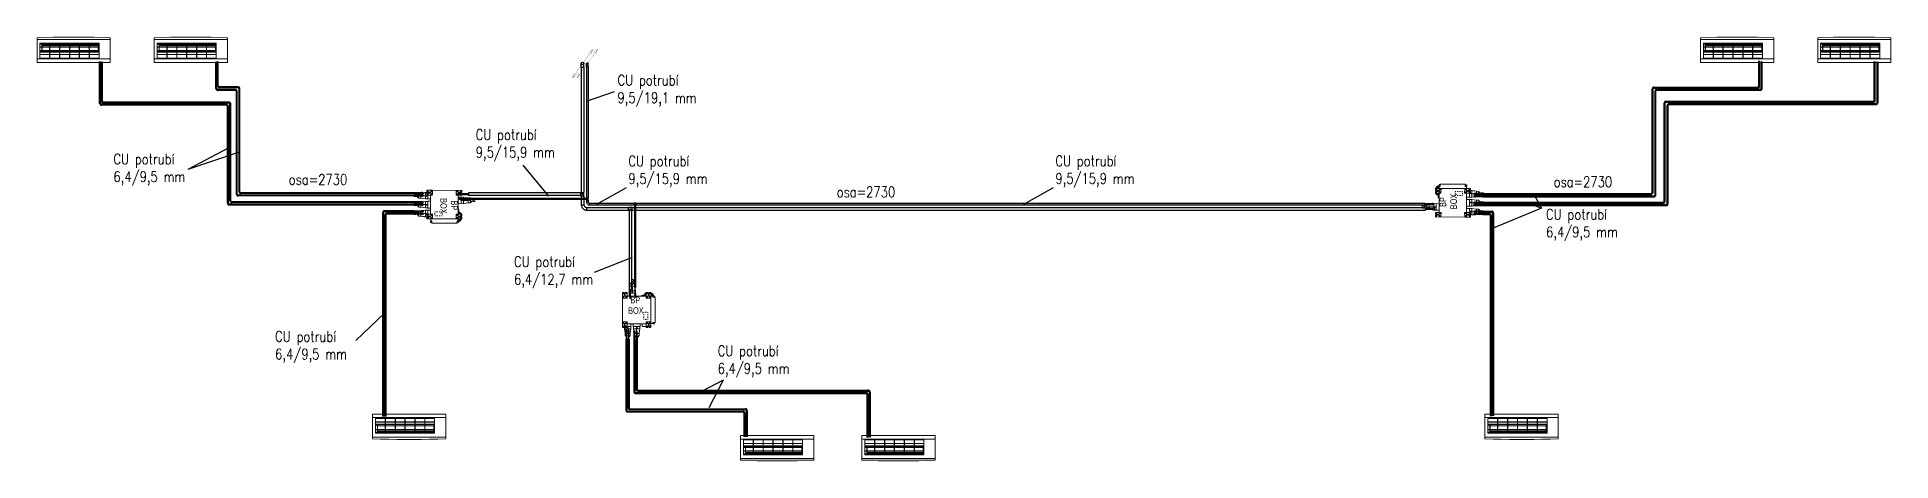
# Model space of a CAD drawing. Header units: millimetres. Extents: x 6550 to 26248, y -43348 to -38845.
import ezdxf

# ---------------------------------------------------------------- set-up
doc = ezdxf.new("R2010")
doc.units = ezdxf.units.MM
doc.linetypes.add('UnderCeiling', pattern=[6.7, 4.2, -1, 0.5, -1])
doc.layers.get('0').update_dxf_attribs({"color": 41})
doc.layers.add('Jednotky Daikin', color=41, linetype='Continuous')
doc.layers.add('TT_popis OT', color=41, linetype='Continuous')
for name, color, linetype, lineweight in [('PIPE-C1-EDGE', 41, 'Continuous', 25), ('VZT_DIMENZE_Pero_č.__16', 41, 'Continuous', 13), ('VZT_PROSTUPY_Pero_č.__16', 41, 'Continuous', 13)]:
    doc.layers.add(name, color=color, linetype=linetype, lineweight=lineweight)
doc.styles.add('GENERATED_STYLE_1', font='arial.ttf')
doc.styles.add('ROMANS', font='romans.shx', dxfattribs={"width": 0.8})

msp = doc.modelspace()

# ---------------------------------------------------------------- texts
at = {"layer": 'TT_popis OT', "linetype": 'Continuous', "char_height": 150, "width": 1946.02, "attachment_point": 1, "rotation": 0, "style": 'ROMANS'}
for s, insert in [('\\A1;{\\H0.75x;CU potrubí\\P9,5/19,1 mm}', (12718, -39246, -2400)), ('\\A1;{\\H0.75x;CU potrubí\\P9,5/15,9 mm}', (11211, -39825, -2400)), ('\\A1;{\\H0.75x;CU potrubí\\P6,4/9,5 mm}', (7362, -40084)), ('\\A1;{\\H0.75x;CU potrubí\\P9,5/15,9 mm}', (12833, -40105, -2400)), ('\\A1;{\\H0.75x;CU potrubí\\P9,5/15,9 mm}', (17371, -40104, -2400)), ('\\A1;{\\Fromans|c238;\\H0.75x;osa=2730}', (9225, -40302, -2400)), ('\\A1;{\\Fromans|c238;\\H0.75x;osa=2730}', (22665, -40326, -2400)), ('\\A1;{\\Fromans|c238;\\H0.75x;osa=2730}', (15047, -40434, -2400)), ('\\A1;{\\H0.75x;CU potrubí\\P6,4/9,5 mm}', (22584, -40672, -2400)), ('\\A1;{\\H0.75x;CU potrubí\\P6,4/12,7 mm}', (11618, -41175, 213)), ('\\A1;{\\H0.75x;CU potrubí\\P6,4/9,5 mm}', (9080, -41969)), ('\\A1;{\\H0.75x;CU potrubí\\P6,4/9,5 mm}', (13782, -42122))]:
    msp.add_mtext(s, dxfattribs=dict(at, insert=insert))

# ---------------------------------------------------------------- blocks, each defined once
blk = doc.blocks.new('RSen_55_ME_FB_SOg - ftxm20r5v1b - SH_daikin_tbq - standard-4344488-top')
at = {"lineweight": 18}
for p, q in [((-389, -7), (-389, -2)), ((-389, -2), (389, -2)), ((-389, -39), (-389, -8)), ((-389, -39), (389, -39)), ((-256, -47), (-358, -47)), ((-358, -85), (-256, -85)), ((-256, -87), (-358, -87)), ((-358, -109), (-338, -109)), ((-256, -113), (-358, -113)), ((-358, -125), (-256, -125)), ((-256, -127), (-358, -127)), ((-358, -165), (-256, -165)), ((-256, -168), (-358, -168)), ((-358, -194), (-256, -194)), ((-338, -125), (-338, -109)), ((-338, -165), (-338, -127)), ((-338, -188), (-338, -168)), ((-256, -188), (-338, -188)), ((-335, -109), (-256, -109)), ((-335, -109), (-335, -125)), ((-335, -127), (-335, -165)), ((-335, -168), (-335, -182)), ((-335, -182), (-256, -182)), ((-335, -188), (-335, -182)), ((-150, -47), (-252, -47)), ((-252, -85), (-150, -85)), ((-150, -87), (-252, -87)), ((-252, -109), (-150, -109)), ((-150, -113), (-252, -113)), ((-252, -125), (-150, -125)), ((-150, -127), (-252, -127)), ((-252, -165), (-150, -165)), ((-150, -168), (-252, -168)), ((-252, -182), (-150, -182)), ((-150, -188), (-252, -188)), ((-252, -194), (-150, -194)), ((-45, -47), (-147, -47)), ((-147, -85), (-45, -85)), ((-45, -87), (-147, -87)), ((-147, -109), (-45, -109)), ((-45, -113), (-147, -113)), ((-147, -125), (-45, -125)), ((-45, -127), (-147, -127)), ((-147, -165), (-45, -165)), ((-45, -168), (-147, -168)), ((-147, -182), (-45, -182)), ((-45, -188), (-147, -188)), ((-147, -194), (-45, -194)), ((60, -47), (-42, -47)), ((-42, -85), (60, -85)), ((60, -87), (-42, -87)), ((-42, -109), (60, -109)), ((60, -113), (-42, -113)), ((-42, -125), (60, -125)), ((60, -127), (-42, -127)), ((-42, -165), (60, -165)), ((60, -168), (-42, -168)), ((-42, -182), (60, -182)), ((60, -188), (-42, -188)), ((-42, -194), (60, -194)), ((165, -47), (63, -47)), ((63, -85), (165, -85)), ((165, -87), (63, -87)), ((63, -109), (165, -109)), ((165, -113), (63, -113)), ((63, -125), (165, -125)), ((165, -127), (63, -127)), ((63, -165), (165, -165)), ((165, -168), (63, -168)), ((63, -182), (165, -182)), ((165, -188), (63, -188)), ((63, -194), (165, -194)), ((270, -47), (168, -47)), ((168, -85), (270, -85)), ((270, -87), (168, -87)), ((168, -109), (262, -109)), ((270, -113), (168, -113)), ((168, -125), (270, -125)), ((270, -127), (168, -127)), ((168, -165), (270, -165)), ((270, -168), (168, -168)), ((168, -182), (262, -182)), ((265, -188), (168, -188)), ((168, -194), (270, -194)), ((262, -125), (262, -109)), ((262, -165), (262, -127)), ((262, -182), (262, -168)), ((262, -182), (262, -188)), ((265, -109), (270, -109)), ((265, -109), (265, -125)), ((265, -127), (265, -165)), ((265, -168), (265, -188)), ((389, -2), (389, -7)), ((389, -8), (389, -39)), ((-389, -247), (-389, -245)), ((-389, -245), (389, -245)), ((-389, -264), (-389, -247)), ((-389, -247), (389, -247)), ((-358, -198), (-256, -198)), ((-358, -198), (-256, -198)), ((-358, -205), (-256, -205)), ((-252, -198), (-150, -198)), ((-252, -198), (-150, -198)), ((-252, -205), (-150, -205)), ((-147, -198), (-45, -198)), ((-147, -198), (-45, -198)), ((-147, -205), (-45, -205)), ((-42, -198), (60, -198)), ((-42, -198), (60, -198)), ((-42, -205), (60, -205)), ((63, -198), (165, -198)), ((63, -198), (165, -198)), ((63, -205), (165, -205)), ((168, -198), (270, -198)), ((168, -198), (270, -198)), ((168, -205), (270, -205)), ((389, -245), (389, -247)), ((389, -247), (389, -264))]:
    blk.add_line(p, q, dxfattribs=at)
for points in [[(-389, -8, 0), (-389, -7, 0), (-389, -7, 0), (-389, -7, 0), (-389, -7, 0)], [(-389, -241, 0), (-389, -140, 0), (-389, -39, 0)], [(-358, -47, 0), (-358, -66, 0), (-358, -85, 0)], [(-358, -87, 0), (-358, -106, 0), (-358, -125, 0)], [(-358, -127, 0), (-358, -146, 0), (-358, -165, 0)], [(-358, -168, 0), (-358, -187, 0), (-358, -205, 0)], [(-256, -85, 0), (-256, -66, 0), (-256, -47, 0)], [(-256, -125, 0), (-256, -106, 0), (-256, -87, 0)], [(-256, -165, 0), (-256, -146, 0), (-256, -127, 0)], [(-256, -205, 0), (-256, -187, 0), (-256, -168, 0)], [(-252, -47, 0), (-252, -66, 0), (-252, -85, 0)], [(-252, -87, 0), (-252, -106, 0), (-252, -125, 0)], [(-252, -127, 0), (-252, -146, 0), (-252, -165, 0)], [(-252, -168, 0), (-252, -187, 0), (-252, -205, 0)], [(-150, -85, 0), (-150, -66, 0), (-150, -47, 0)], [(-150, -125, 0), (-150, -106, 0), (-150, -87, 0)], [(-150, -165, 0), (-150, -146, 0), (-150, -127, 0)], [(-150, -205, 0), (-150, -187, 0), (-150, -168, 0)], [(-147, -47, 0), (-147, -66, 0), (-147, -85, 0)], [(-147, -87, 0), (-147, -106, 0), (-147, -125, 0)], [(-147, -127, 0), (-147, -146, 0), (-147, -165, 0)], [(-147, -168, 0), (-147, -187, 0), (-147, -205, 0)], [(-45, -85, 0), (-45, -66, 0), (-45, -47, 0)], [(-45, -125, 0), (-45, -106, 0), (-45, -87, 0)], [(-45, -165, 0), (-45, -146, 0), (-45, -127, 0)], [(-45, -205, 0), (-45, -187, 0), (-45, -168, 0)], [(-42, -47, 0), (-42, -66, 0), (-42, -85, 0)], [(-42, -87, 0), (-42, -106, 0), (-42, -125, 0)], [(-42, -127, 0), (-42, -146, 0), (-42, -165, 0)], [(-42, -168, 0), (-42, -187, 0), (-42, -205, 0)], [(60, -85, 0), (60, -66, 0), (60, -47, 0)], [(60, -125, 0), (60, -106, 0), (60, -87, 0)], [(60, -165, 0), (60, -146, 0), (60, -127, 0)], [(60, -205, 0), (60, -187, 0), (60, -168, 0)], [(63, -47, 0), (63, -66, 0), (63, -85, 0)], [(63, -87, 0), (63, -106, 0), (63, -125, 0)], [(63, -127, 0), (63, -146, 0), (63, -165, 0)], [(63, -168, 0), (63, -187, 0), (63, -205, 0)], [(165, -85, 0), (165, -66, 0), (165, -47, 0)], [(165, -125, 0), (165, -106, 0), (165, -87, 0)], [(165, -165, 0), (165, -146, 0), (165, -127, 0)], [(165, -205, 0), (165, -187, 0), (165, -168, 0)], [(168, -47, 0), (168, -66, 0), (168, -85, 0)], [(168, -87, 0), (168, -106, 0), (168, -125, 0)], [(168, -127, 0), (168, -146, 0), (168, -165, 0)], [(168, -168, 0), (168, -187, 0), (168, -205, 0)], [(270, -85, 0), (270, -66, 0), (270, -47, 0)], [(270, -125, 0), (270, -106, 0), (270, -87, 0)], [(270, -165, 0), (270, -146, 0), (270, -127, 0)], [(270, -205, 0), (270, -187, 0), (270, -168, 0)], [(389, -7, 0), (389, -7, 0), (389, -7, 0), (389, -7, 0), (389, -8, 0)], [(389, -39, 0), (389, -140, 0), (389, -241, 0)], [(-389, -245, 0), (-389, -244, 0), (-389, -242, 0), (-389, -241, 0)], [(-389, -264, 0), (-303, -267, 0), (-216, -269, 0), (-130, -270, 0), (-43, -271, 0), (43, -271, 0), (130, -270, 0), (216, -269, 0), (303, -267, 0), (389, -264, 0)], [(389, -241, 0), (389, -242, 0), (389, -244, 0), (389, -245, 0)]]:
    blk.add_polyline3d(points, dxfattribs=at)
blk = doc.blocks.new('BP BOX 3')
at = {"layer": 'VZT_DIMENZE_Pero_č.__16', "color": 0, "linetype": 'Continuous', "lineweight": 13}
for p, q in [((134, 422), (80, 422)), ((80, 422), (80, 393)), ((101, 397), (80, 397)), ((99, 432), (89, 432)), ((89, 432), (89, 422)), ((118, 470), (96, 470)), ((96, 470), (96, 450)), ((96, 450), (115, 450)), ((99, 449), (98, 450)), ((98, 450), (98, 450)), ((99, 448), (99, 449)), ((99, 422), (99, 448)), ((115, 448), (99, 448)), ((99, 448), (99, 448)), ((102, 398), (101, 397)), ((107, 411), (102, 411)), ((102, 411), (102, 398)), ((107, 398), (102, 398)), ((107, 422), (107, 411)), ((107, 397), (107, 398)), ((107, 347), (107, 397)), ((134, 397), (107, 397)), ((115, 450), (118, 451)), ((115, 448), (115, 450)), ((115, 432), (115, 448)), ((115, 422), (115, 432)), ((125, 432), (115, 432)), ((118, 451), (118, 470)), ((125, 422), (125, 432)), ((134, 395), (134, 422)), ((141, 351), (134, 395)), ((1, 18), (0, 331)), ((0, 331), (19, 331)), ((50, 291), (0, 291)), ((2, 272), (1, 272)), ((47, 271), (2, 272)), ((7, 285), (6, 282)), ((6, 282), (6, 278)), ((6, 278), (8, 277)), ((9, 324), (7, 323)), ((7, 323), (8, 318)), ((11, 285), (7, 285)), ((8, 318), (12, 319)), ((8, 277), (13, 277)), ((12, 323), (9, 324)), ((10, 281), (9, 281)), ((12, 285), (10, 283)), ((10, 283), (10, 280)), ((10, 281), (12, 281)), ((13, 320), (12, 323)), ((12, 319), (13, 320)), ((15, 281), (12, 285)), ((13, 277), (15, 281)), ((19, 331), (19, 309)), ((19, 309), (19, 309)), ((19, 304), (19, 308)), ((21, 308), (19, 308)), ((23, 304), (19, 304)), ((22, 304), (20, 302)), ((20, 302), (20, 304)), ((21, 307), (21, 308)), ((23, 306), (21, 308)), ((21, 306), (21, 307)), ((22, 306), (21, 306)), ((21, 302), (22, 304)), ((21, 302), (21, 302)), ((21, 302), (21, 302)), ((21, 301), (21, 302)), ((27, 300), (21, 301)), ((23, 306), (22, 305)), ((22, 305), (22, 306)), ((22, 305), (22, 306)), ((22, 306), (22, 306)), ((22, 306), (23, 306)), ((23, 305), (22, 305)), ((22, 305), (22, 305)), ((23, 305), (23, 306)), ((23, 306), (23, 306)), ((25, 306), (23, 306)), ((23, 304), (23, 305)), ((25, 305), (23, 304)), ((23, 304), (23, 302)), ((23, 302), (23, 302)), ((23, 302), (23, 301)), ((24, 303), (24, 304)), ((24, 304), (25, 304)), ((25, 302), (24, 303)), ((29, 305), (25, 306)), ((27, 302), (25, 305)), ((25, 303), (25, 304)), ((25, 304), (25, 304)), ((26, 304), (25, 304)), ((25, 302), (25, 303)), ((26, 303), (25, 302)), ((25, 302), (25, 302)), ((26, 302), (25, 302)), ((25, 302), (25, 300)), ((26, 303), (26, 304)), ((26, 303), (26, 302)), ((28, 302), (27, 302)), ((27, 302), (27, 302)), ((29, 301), (27, 302)), ((28, 301), (27, 300)), ((28, 301), (28, 302)), ((31, 305), (29, 305)), ((30, 304), (29, 301)), ((50, 331), (31, 331)), ((31, 331), (31, 305)), ((37, 285), (36, 283)), ((36, 283), (37, 278)), ((39, 323), (37, 322)), ((37, 322), (38, 318)), ((42, 285), (37, 285)), ((37, 278), (38, 277)), ((38, 318), (42, 319)), ((40, 281), (38, 281)), ((38, 277), (43, 277)), ((42, 323), (39, 323)), ((40, 281), (40, 283)), ((40, 281), (40, 279)), ((40, 281), (42, 281)), ((43, 319), (42, 323)), ((42, 319), (43, 319)), ((43, 284), (42, 285)), ((44, 280), (43, 284)), ((43, 277), (44, 280)), ((50, 274), (47, 271)), ((50, 292), (50, 331)), ((50, 291), (50, 292)), ((254, 292), (50, 292)), ((50, 291), (50, 274)), ((80, 393), (72, 349)), ((72, 349), (72, 292)), ((104, 347), (72, 347)), ((142, 322), (72, 322)), ((102, 333), (102, 347)), ((107, 334), (102, 333)), ((105, 346), (104, 347)), ((106, 346), (105, 346)), ((107, 347), (106, 346)), ((107, 347), (107, 346)), ((142, 347), (107, 347)), ((107, 346), (107, 346)), ((107, 346), (107, 345)), ((107, 345), (107, 337)), ((107, 322), (107, 334)), ((143, 292), (141, 351)), ((217, 300), (205, 300)), ((205, 300), (205, 292)), ((232, 300), (217, 300)), ((217, 300), (217, 300)), ((232, 306), (235, 314)), ((232, 302), (232, 306)), ((232, 301), (232, 302)), ((233, 302), (232, 302)), ((232, 301), (232, 300)), ((233, 301), (232, 301)), ((234, 309), (233, 309)), ((233, 301), (233, 302)), ((253, 300), (233, 301)), ((241, 303), (234, 309)), ((235, 314), (240, 320)), ((236, 313), (235, 313)), ((247, 303), (236, 313)), ((249, 306), (238, 317)), ((240, 320), (245, 317)), ((246, 323), (241, 321)), ((241, 321), (241, 320)), ((241, 300), (241, 303)), ((245, 317), (252, 309)), ((246, 324), (250, 325)), ((246, 322), (246, 324)), ((253, 317), (246, 322)), ((248, 300), (247, 303)), ((253, 303), (249, 306)), ((250, 325), (254, 326)), ((250, 324), (250, 325)), ((253, 321), (250, 324)), ((252, 309), (253, 309)), ((254, 331), (253, 321)), ((253, 317), (254, 317)), ((253, 309), (254, 309)), ((253, 303), (254, 303)), ((273, 331), (254, 331)), ((254, 291), (254, 321)), ((304, 292), (254, 291)), ((254, 274), (254, 291)), ((256, 272), (254, 274)), ((301, 271), (256, 272)), ((261, 285), (260, 283)), ((260, 283), (260, 278)), ((260, 278), (262, 277)), ((265, 324), (261, 323)), ((261, 323), (262, 318)), ((266, 285), (261, 285)), ((262, 318), (266, 319)), ((264, 281), (262, 281)), ((262, 277), (266, 277)), ((264, 281), (264, 283)), ((264, 281), (264, 279)), ((264, 281), (266, 281)), ((267, 321), (265, 324)), ((266, 319), (267, 321)), ((267, 284), (266, 285)), ((266, 277), (268, 280)), ((268, 280), (267, 284)), ((273, 314), (273, 331)), ((275, 326), (273, 326)), ((274, 320), (273, 320)), ((273, 308), (273, 314)), ((274, 314), (273, 314)), ((273, 304), (273, 308)), ((274, 308), (273, 308)), ((276, 301), (273, 304)), ((280, 314), (274, 320)), ((281, 306), (274, 314)), ((280, 302), (274, 308)), ((275, 325), (275, 326)), ((275, 326), (282, 326)), ((280, 320), (275, 325)), ((280, 300), (276, 301)), ((284, 317), (280, 320)), ((284, 311), (280, 314)), ((282, 301), (280, 302)), ((280, 301), (280, 300)), ((282, 325), (282, 326)), ((282, 326), (285, 326)), ((284, 323), (282, 325)), ((285, 306), (282, 301)), ((284, 305), (283, 305)), ((283, 305), (283, 305)), ((283, 305), (284, 305)), ((285, 331), (284, 323)), ((284, 317), (285, 317)), ((284, 311), (285, 311)), ((304, 331), (285, 331)), ((285, 306), (285, 323)), ((290, 285), (289, 283)), ((289, 283), (290, 278)), ((295, 285), (290, 285)), ((290, 278), (292, 277)), ((293, 324), (291, 323)), ((291, 323), (292, 318)), ((292, 318), (296, 319)), ((294, 281), (292, 281)), ((292, 277), (296, 277)), ((296, 323), (293, 324)), ((296, 285), (294, 283)), ((294, 283), (294, 280)), ((294, 281), (296, 281)), ((297, 321), (296, 323)), ((296, 319), (297, 321)), ((298, 281), (296, 285)), ((296, 277), (298, 281)), ((304, 273), (301, 271)), ((304, 325), (304, 331)), ((304, 322), (304, 325)), ((306, 325), (304, 325)), ((304, 317), (304, 322)), ((305, 322), (304, 322)), ((304, 311), (304, 317)), ((305, 317), (304, 317)), ((304, 306), (304, 311)), ((305, 310), (304, 311)), ((304, 292), (304, 305)), ((304, 305), (316, 294)), ((309, 294), (304, 298)), ((326, 292), (304, 292)), ((304, 18), (304, 291)), ((317, 310), (305, 322)), ((312, 310), (305, 317)), ((308, 306), (305, 310)), ((312, 323), (306, 325)), ((308, 306), (308, 306)), ((310, 292), (309, 294)), ((311, 305), (311, 306)), ((322, 294), (311, 305)), ((313, 322), (312, 323)), ((314, 306), (312, 310)), ((319, 319), (313, 322)), ((323, 310), (313, 321)), ((314, 322), (314, 322)), ((314, 306), (314, 306)), ((316, 294), (316, 292)), ((319, 306), (317, 310)), ((318, 305), (318, 306)), ((326, 297), (318, 305)), ((320, 318), (319, 319)), ((319, 306), (319, 306)), ((329, 309), (320, 318)), ((322, 305), (322, 306)), ((332, 295), (322, 305)), ((322, 292), (322, 294)), ((326, 306), (323, 310)), ((325, 282), (325, 292)), ((325, 281), (325, 282)), ((325, 281), (326, 282)), ((325, 281), (326, 281)), ((325, 280), (325, 281)), ((348, 279), (325, 280)), ((326, 306), (326, 306)), ((329, 293), (326, 297)), ((326, 282), (326, 292)), ((326, 292), (345, 292)), ((327, 290), (326, 290)), ((326, 283), (327, 283)), ((327, 289), (327, 290)), ((328, 289), (327, 289)), ((327, 283), (328, 284)), ((328, 284), (328, 289)), ((329, 306), (329, 309)), ((329, 305), (329, 306)), ((330, 305), (329, 305)), ((331, 303), (330, 305)), ((334, 295), (331, 303)), ((334, 295), (332, 295)), ((333, 294), (334, 294)), ((334, 294), (333, 294)), ((333, 294), (333, 294)), ((334, 293), (333, 293)), ((333, 293), (334, 293)), ((334, 295), (334, 294)), ((334, 294), (334, 293)), ((345, 292), (345, 280)), ((349, 14), (348, 279)), ((0, 15), (1, 18)), ((0, -41), (0, 15)), ((50, 0), (0, 0)), ((3, 19), (1, 18)), ((46, 20), (3, 19)), ((7, 14), (6, 11)), ((6, 11), (6, 7)), ((6, 7), (7, 6)), ((11, 14), (7, 14)), ((7, 6), (11, 6)), ((10, 10), (9, 10)), ((11, 14), (10, 10)), ((10, 10), (11, 10)), ((10, 9), (10, 10)), ((10, 10), (10, 10)), ((10, 10), (10, 10)), ((11, 9), (10, 9)), ((15, 10), (11, 14)), ((11, 10), (11, 9)), ((11, 6), (14, 8)), ((14, 9), (15, 10)), ((14, 8), (14, 9)), ((37, 14), (36, 12)), ((36, 12), (37, 7)), ((42, 14), (37, 14)), ((37, 7), (41, 5)), ((42, 10), (38, 10)), ((40, 10), (40, 12)), ((40, 10), (40, 8)), ((41, 5), (44, 9)), ((43, 11), (42, 14)), ((44, 11), (42, 10)), ((44, 9), (44, 11)), ((50, 17), (46, 20)), ((50, -1), (50, 17)), ((230, 113), (230, 120)), ((230, 88), (230, 99)), ((230, 63), (230, 74)), ((230, 42), (230, 49)), ((256, 120), (244, 120)), ((256, 42), (244, 42)), ((254, 17), (257, 20)), ((254, -41), (254, 17)), ((304, 0), (254, 0)), ((257, 20), (301, 19)), ((261, 14), (260, 12)), ((260, 12), (260, 7)), ((260, 7), (264, 5)), ((266, 14), (261, 14)), ((265, 10), (262, 10)), ((264, 10), (264, 12)), ((264, 10), (264, 8)), ((264, 5), (268, 9)), ((266, 10), (265, 10)), ((268, 11), (266, 14)), ((267, 11), (266, 11)), ((266, 11), (266, 10)), ((266, 10), (266, 10)), ((268, 11), (267, 11)), ((268, 9), (268, 11)), ((270, 113), (270, 120)), ((270, 88), (270, 99)), ((270, 63), (270, 74)), ((270, 43), (270, 49)), ((290, 14), (289, 12)), ((289, 12), (290, 7)), ((295, 14), (290, 14)), ((290, 7), (294, 5)), ((293, 10), (292, 10)), ((295, 14), (293, 10)), ((293, 9), (293, 10)), ((294, 10), (293, 10)), ((293, 10), (293, 10)), ((294, 9), (293, 9)), ((294, 10), (294, 10)), ((294, 10), (294, 9)), ((294, 5), (298, 8)), ((298, 10), (295, 14)), ((298, 9), (298, 10)), ((298, 8), (298, 9)), ((301, 19), (304, 18)), ((304, 18), (304, -15)), ((324, 0), (304, 0)), ((325, 11), (324, 0)), ((326, 13), (325, 11)), ((326, 11), (325, 11)), ((327, 1), (325, 1)), ((347, 13), (326, 13)), ((327, 9), (326, 9)), ((346, 11), (327, 11)), ((327, 11), (327, 1)), ((329, 6), (327, 9)), ((328, 5), (327, 2)), ((327, 2), (327, 2)), ((327, 1), (327, -2)), ((329, 5), (328, 5)), ((330, 10), (329, 6)), ((329, 6), (329, 7)), ((329, 5), (329, 6)), ((330, 1), (329, 5)), ((331, 9), (330, 10)), ((330, 2), (330, 2)), ((331, 2), (330, 2)), ((339, 1), (330, 1)), ((332, 7), (331, 9)), ((332, 5), (331, 2)), ((333, 6), (332, 7)), ((333, 5), (332, 5)), ((332, -2), (332, 0)), ((334, 11), (333, 6)), ((333, 6), (333, 7)), ((333, 5), (333, 6)), ((334, 0), (333, 5)), ((339, 1), (339, 11)), ((342, 0), (339, 1)), ((342, -2), (342, 0)), ((347, 13), (346, 11)), ((347, 13), (349, 14)), ((19, -41), (0, -41)), ((12, -27), (8, -28)), ((8, -28), (8, -33)), ((8, -33), (11, -33)), ((11, -33), (13, -31)), ((13, -31), (12, -27)), ((20, -11), (19, -15)), ((19, -15), (19, -41)), ((23, -9), (20, -11)), ((22, -11), (21, -10)), ((22, -31), (22, -11)), ((22, -32), (22, -31)), ((22, -32), (22, -32)), ((25, -32), (22, -32)), ((22, -56), (22, -32)), ((22, -59), (22, -56)), ((25, -56), (22, -56)), ((23, -59), (22, -59)), ((29, -10), (23, -9)), ((23, -62), (23, -59)), ((23, -63), (23, -62)), ((23, -66), (23, -63)), ((25, -66), (23, -66)), ((25, -80), (25, -19)), ((31, -32), (25, -32)), ((57, -56), (25, -56)), ((25, -66), (25, -66)), ((26, -83), (25, -80)), ((26, -83), (25, -83)), ((30, -102), (26, -83)), ((31, -13), (29, -10)), ((30, -131), (30, -102)), ((57, -106), (30, -106)), ((84, -131), (30, -131)), ((31, -41), (31, -13)), ((50, -41), (31, -41)), ((38, -32), (38, -28)), ((38, -28), (42, -28)), ((39, -33), (38, -32)), ((43, -31), (39, -33)), ((39, -141), (39, -131)), ((49, -141), (39, -141)), ((42, -28), (43, -29)), ((43, -29), (42, -32)), ((48, -159), (47, -169)), ((48, -170), (47, -169)), ((65, -157), (48, -157)), ((48, -157), (48, -159)), ((65, -159), (48, -159)), ((48, -179), (48, -170)), ((66, -179), (48, -179)), ((49, -157), (49, -131)), ((50, -32), (50, -1)), ((254, -1), (50, -1)), ((50, -32), (50, -41)), ((92, -32), (50, -32)), ((57, -42), (57, -32)), ((62, -42), (57, -42)), ((57, -55), (57, -50)), ((57, -56), (58, -56)), ((57, -106), (57, -56)), ((57, -56), (62, -56)), ((84, -106), (57, -106)), ((59, -120), (57, -120)), ((57, -120), (57, -131)), ((62, -120), (59, -120)), ((59, -120), (59, -120)), ((62, -56), (62, -42)), ((92, -56), (62, -56)), ((62, -106), (62, -120)), ((65, -141), (65, -131)), ((65, -159), (65, -141)), ((75, -141), (65, -141)), ((65, -159), (66, -159)), ((66, -159), (66, -179)), ((66, -179), (66, -179)), ((75, -131), (75, -140)), ((75, -140), (75, -141)), ((92, -56), (84, -104)), ((84, -104), (84, -131)), ((92, -1), (92, -31)), ((92, -32), (92, -31)), ((92, -31), (92, -32)), ((92, -56), (92, -32)), ((116, -32), (116, -1)), ((187, -32), (116, -32)), ((117, -59), (117, -32)), ((152, -56), (117, -56)), ((124, -102), (117, -59)), ((125, -131), (124, -102)), ((152, -106), (125, -106)), ((179, -131), (125, -131)), ((134, -141), (134, -131)), ((144, -141), (134, -141)), ((144, -157), (143, -157)), ((143, -157), (143, -159)), ((160, -159), (143, -159)), ((143, -159), (143, -179)), ((143, -179), (161, -179)), ((144, -157), (144, -131)), ((160, -157), (144, -157)), ((152, -42), (152, -32)), ((157, -42), (152, -42)), ((152, -55), (152, -50)), ((152, -56), (153, -56)), ((152, -106), (152, -56)), ((152, -56), (157, -56)), ((179, -106), (152, -106)), ((154, -120), (152, -120)), ((152, -120), (152, -131)), ((155, -120), (154, -120)), ((157, -120), (155, -120)), ((157, -56), (157, -42)), ((187, -56), (157, -56)), ((157, -107), (157, -120)), ((160, -141), (160, -131)), ((160, -159), (160, -141)), ((169, -141), (160, -141)), ((161, -159), (160, -159)), ((161, -179), (161, -159)), ((170, -140), (169, -141)), ((170, -131), (170, -140)), ((187, -56), (179, -104)), ((179, -104), (179, -131)), ((188, -31), (187, -31)), ((187, -31), (187, -32)), ((187, -56), (187, -32)), ((188, -1), (188, -31)), ((211, -32), (211, -1)), ((212, -32), (211, -32)), ((212, -59), (212, -32)), ((212, -32), (247, -32)), ((247, -56), (212, -56)), ((219, -101), (212, -59)), ((220, -131), (219, -101)), ((247, -106), (220, -106)), ((273, -131), (220, -131)), ((229, -141), (229, -131)), ((239, -141), (229, -141)), ((254, -157), (238, -157)), ((238, -157), (238, -159)), ((254, -159), (238, -159)), ((238, -159), (238, -179)), ((238, -179), (256, -179)), ((239, -157), (239, -131)), ((247, -42), (247, -32)), ((247, -32), (254, -32)), ((252, -42), (247, -42)), ((247, -55), (247, -50)), ((247, -56), (248, -56)), ((247, -106), (247, -56)), ((247, -56), (252, -56)), ((274, -106), (247, -106)), ((249, -120), (247, -120)), ((247, -120), (247, -131)), ((252, -120), (249, -120)), ((249, -120), (249, -120)), ((252, -56), (252, -42)), ((282, -56), (252, -56)), ((252, -107), (252, -120)), ((272, -41), (254, -41)), ((254, -141), (254, -131)), ((254, -159), (254, -141)), ((264, -141), (254, -141)), ((256, -159), (254, -159)), ((256, -179), (256, -159)), ((265, -27), (261, -28)), ((261, -28), (261, -32)), ((261, -32), (266, -32)), ((265, -140), (264, -141)), ((266, -29), (265, -27)), ((265, -131), (265, -140)), ((267, -30), (266, -29)), ((266, -32), (267, -30)), ((273, -13), (272, -41)), ((275, -10), (273, -13)), ((282, -32), (273, -32)), ((274, -104), (273, -131)), ((278, -83), (274, -104)), ((282, -10), (275, -10)), ((279, -68), (278, -83)), ((280, -66), (279, -68)), ((282, -56), (280, -66)), ((282, -15), (282, -10)), ((284, -12), (282, -12)), ((282, -15), (282, -31)), ((282, -32), (282, -31)), ((282, -31), (282, -32)), ((282, -56), (282, -32)), ((284, -13), (284, -12)), ((284, -14), (284, -13)), ((285, -15), (284, -14)), ((285, -41), (285, -15)), ((303, -41), (285, -41)), ((296, -27), (292, -28)), ((292, -28), (292, -33)), ((292, -33), (295, -33)), ((295, -33), (297, -30)), ((297, -30), (296, -27)), ((304, -40), (303, -41)), ((304, -15), (304, -40)), ((327, -2), (342, -2))]:
    blk.add_line(p, q, dxfattribs=at)
at = {"layer": 'VZT_PROSTUPY_Pero_č.__16', "color": 0, "linetype": 'Continuous', "lineweight": 13, "char_height": 70, "attachment_point": 7, "style": 'GENERATED_STYLE_1'}
for s, insert in [('\\A1;{\\W0.700000x;\\pql;\\fArial|b0|i0|c238|p38;BP }', (107, 216)), ('\\A1;{\\W0.700000x;\\pql;\\fArial|b0|i0|c238|p38;BOX }', (83, 102))]:
    blk.add_mtext(s, dxfattribs=dict(at, insert=insert))
blk = doc.blocks.new('BP BOX 2')
at = {"layer": 'VZT_DIMENZE_Pero_č.__16', "color": 0, "linetype": 'Continuous', "lineweight": 13}
for p, q in [((80, 434), (72, 389)), ((134, 462), (80, 462)), ((80, 462), (80, 434)), ((101, 438), (80, 438)), ((99, 472), (89, 472)), ((89, 472), (89, 462)), ((118, 510), (96, 510)), ((96, 510), (96, 491)), ((96, 491), (115, 491)), ((98, 490), (98, 491)), ((99, 490), (98, 490)), ((99, 489), (99, 490)), ((99, 488), (99, 489)), ((99, 462), (99, 488)), ((115, 488), (99, 488)), ((102, 438), (101, 438)), ((107, 452), (102, 452)), ((102, 452), (102, 438)), ((107, 438), (102, 438)), ((107, 462), (107, 452)), ((107, 387), (107, 438)), ((134, 438), (107, 438)), ((107, 438), (107, 438)), ((115, 489), (115, 491)), ((115, 491), (118, 491)), ((115, 472), (115, 489)), ((115, 462), (115, 472)), ((125, 472), (115, 472)), ((118, 491), (118, 510)), ((125, 462), (125, 472)), ((134, 435), (134, 462)), ((141, 392), (134, 435)), ((1, 59), (0, 371)), ((0, 371), (19, 371)), ((50, 331), (0, 331)), ((2, 312), (1, 313)), ((47, 312), (2, 312)), ((7, 325), (6, 323)), ((6, 323), (6, 319)), ((6, 319), (8, 317)), ((9, 365), (7, 363)), ((7, 363), (8, 359)), ((11, 325), (7, 325)), ((8, 359), (12, 359)), ((8, 317), (13, 318)), ((12, 363), (9, 365)), ((10, 322), (9, 322)), ((12, 325), (10, 323)), ((10, 323), (10, 320)), ((10, 322), (12, 322)), ((13, 361), (12, 363)), ((12, 359), (13, 361)), ((15, 322), (12, 325)), ((13, 318), (15, 322)), ((19, 371), (19, 349)), ((19, 349), (19, 350)), ((19, 344), (19, 348)), ((21, 348), (19, 348)), ((23, 345), (19, 344)), ((22, 344), (20, 343)), ((20, 343), (20, 344)), ((21, 347), (21, 348)), ((23, 346), (21, 348)), ((21, 346), (21, 347)), ((22, 346), (21, 346)), ((21, 342), (22, 344)), ((21, 342), (21, 343)), ((21, 342), (21, 342)), ((27, 341), (21, 342)), ((21, 342), (21, 342)), ((22, 346), (22, 347)), ((22, 347), (23, 346)), ((23, 346), (22, 346)), ((22, 346), (22, 346)), ((22, 345), (22, 346)), ((22, 346), (22, 346)), ((23, 345), (22, 345)), ((23, 346), (23, 346)), ((23, 346), (23, 346)), ((25, 346), (23, 345)), ((25, 346), (23, 346)), ((23, 345), (23, 345)), ((23, 345), (23, 343)), ((23, 343), (23, 342)), ((23, 342), (23, 341)), ((24, 344), (25, 345)), ((24, 343), (24, 344)), ((25, 343), (24, 343)), ((27, 343), (25, 346)), ((29, 345), (25, 346)), ((25, 345), (25, 344)), ((25, 343), (25, 344)), ((26, 344), (25, 344)), ((25, 343), (25, 343)), ((26, 343), (25, 343)), ((25, 343), (25, 343)), ((26, 343), (25, 342)), ((25, 342), (25, 341)), ((26, 343), (26, 344)), ((26, 343), (26, 343)), ((28, 342), (27, 343)), ((27, 343), (27, 343)), ((29, 342), (27, 343)), ((28, 342), (27, 341)), ((28, 342), (28, 342)), ((30, 345), (29, 342)), ((31, 345), (29, 345)), ((50, 371), (31, 371)), ((31, 371), (31, 345)), ((37, 325), (36, 323)), ((36, 323), (37, 318)), ((39, 364), (37, 363)), ((37, 363), (38, 359)), ((42, 326), (37, 325)), ((37, 318), (38, 317)), ((38, 359), (42, 359)), ((40, 322), (38, 322)), ((38, 317), (43, 318)), ((42, 363), (39, 364)), ((40, 322), (40, 323)), ((40, 322), (40, 319)), ((40, 322), (42, 322)), ((43, 360), (42, 363)), ((42, 359), (43, 360)), ((43, 324), (42, 326)), ((44, 320), (43, 324)), ((43, 318), (44, 320)), ((50, 314), (47, 312)), ((50, 333), (50, 371)), ((50, 331), (50, 333)), ((254, 333), (50, 333)), ((50, 331), (50, 314)), ((72, 389), (72, 333)), ((104, 387), (72, 387)), ((142, 363), (72, 363)), ((102, 373), (102, 387)), ((107, 374), (102, 373)), ((105, 387), (104, 387)), ((106, 387), (105, 387)), ((107, 387), (106, 387)), ((107, 387), (107, 387)), ((107, 387), (107, 386)), ((142, 387), (107, 387)), ((107, 386), (107, 386)), ((107, 386), (107, 377)), ((107, 363), (107, 374)), ((143, 333), (141, 392)), ((217, 340), (205, 340)), ((205, 340), (205, 333)), ((232, 341), (217, 341)), ((217, 341), (217, 340)), ((232, 346), (235, 354)), ((232, 343), (232, 346)), ((232, 342), (232, 343)), ((233, 343), (232, 343)), ((232, 342), (232, 341)), ((233, 342), (232, 342)), ((234, 349), (233, 349)), ((233, 341), (233, 343)), ((253, 341), (233, 341)), ((241, 343), (234, 349)), ((235, 354), (240, 361)), ((236, 354), (235, 354)), ((247, 343), (236, 354)), ((249, 346), (238, 358)), ((240, 361), (245, 357)), ((246, 363), (241, 362)), ((241, 362), (241, 361)), ((241, 341), (241, 343)), ((245, 357), (252, 350)), ((246, 362), (246, 365)), ((246, 365), (250, 365)), ((253, 357), (246, 362)), ((248, 341), (247, 343)), ((253, 343), (249, 346)), ((250, 365), (250, 366)), ((250, 366), (254, 366)), ((253, 362), (250, 365)), ((252, 350), (253, 350)), ((254, 371), (253, 362)), ((253, 357), (254, 357)), ((253, 350), (254, 350)), ((253, 343), (254, 343)), ((273, 371), (254, 371)), ((254, 331), (254, 361)), ((304, 332), (254, 331)), ((254, 314), (254, 331)), ((256, 312), (254, 314)), ((301, 312), (256, 312)), ((261, 325), (260, 323)), ((260, 323), (260, 318)), ((260, 318), (262, 317)), ((265, 365), (261, 363)), ((261, 363), (262, 359)), ((266, 326), (261, 325)), ((262, 359), (266, 359)), ((264, 322), (262, 322)), ((262, 317), (266, 318)), ((264, 322), (264, 323)), ((264, 322), (264, 319)), ((264, 322), (266, 322)), ((267, 361), (265, 365)), ((266, 359), (267, 361)), ((267, 325), (266, 326)), ((266, 318), (268, 320)), ((268, 320), (267, 325)), ((273, 354), (273, 371)), ((275, 367), (273, 367)), ((274, 361), (273, 361)), ((273, 348), (273, 354)), ((274, 354), (273, 354)), ((273, 345), (273, 348)), ((274, 348), (273, 348)), ((276, 341), (273, 345)), ((280, 354), (274, 361)), ((281, 347), (274, 354)), ((280, 342), (274, 348)), ((275, 366), (275, 367)), ((275, 367), (282, 367)), ((280, 361), (275, 366)), ((280, 341), (276, 341)), ((284, 358), (280, 361)), ((284, 351), (280, 354)), ((280, 342), (280, 341)), ((282, 342), (280, 342)), ((282, 366), (282, 367)), ((282, 367), (285, 367)), ((284, 364), (282, 366)), ((285, 346), (282, 342)), ((283, 345), (283, 346)), ((283, 346), (284, 345)), ((284, 345), (283, 345)), ((285, 371), (284, 364)), ((284, 358), (285, 358)), ((284, 351), (285, 351)), ((304, 371), (285, 371)), ((285, 346), (285, 363)), ((290, 325), (289, 323)), ((289, 323), (290, 318)), ((295, 325), (290, 325)), ((290, 318), (292, 317)), ((293, 365), (291, 363)), ((291, 363), (292, 359)), ((292, 359), (296, 359)), ((294, 322), (292, 322)), ((292, 317), (296, 318)), ((296, 363), (293, 365)), ((296, 325), (294, 323)), ((294, 323), (294, 320)), ((294, 322), (296, 322)), ((297, 361), (296, 363)), ((296, 359), (297, 361)), ((298, 322), (296, 325)), ((296, 318), (298, 322)), ((304, 313), (301, 312)), ((304, 366), (304, 371)), ((304, 363), (304, 366)), ((306, 366), (304, 366)), ((304, 358), (304, 363)), ((305, 363), (304, 363)), ((304, 351), (304, 358)), ((305, 358), (304, 358)), ((304, 346), (304, 351)), ((305, 351), (304, 351)), ((304, 333), (304, 346)), ((304, 346), (316, 334)), ((309, 335), (304, 339)), ((326, 332), (304, 333)), ((304, 59), (304, 331)), ((317, 351), (305, 363)), ((312, 351), (305, 358)), ((308, 347), (305, 351)), ((312, 363), (306, 366)), ((308, 347), (308, 346)), ((310, 332), (309, 335)), ((311, 345), (311, 346)), ((322, 335), (311, 345)), ((313, 363), (312, 363)), ((314, 347), (312, 351)), ((319, 360), (313, 363)), ((323, 351), (313, 362)), ((314, 362), (314, 363)), ((314, 347), (314, 346)), ((316, 334), (316, 332)), ((319, 347), (317, 351)), ((318, 345), (318, 346)), ((326, 337), (318, 345)), ((320, 358), (319, 360)), ((319, 347), (319, 346)), ((329, 349), (320, 358)), ((322, 345), (322, 346)), ((332, 335), (322, 345)), ((322, 332), (322, 335)), ((326, 347), (323, 351)), ((325, 322), (325, 332)), ((325, 322), (325, 322)), ((325, 322), (326, 322)), ((325, 321), (325, 322)), ((325, 322), (326, 322)), ((348, 319), (325, 321)), ((326, 347), (326, 346)), ((329, 333), (326, 337)), ((326, 322), (326, 333)), ((326, 333), (345, 333)), ((327, 330), (326, 330)), ((326, 323), (327, 323)), ((328, 330), (327, 330)), ((327, 330), (327, 330)), ((327, 323), (328, 324)), ((328, 324), (328, 330)), ((329, 346), (329, 349)), ((330, 346), (329, 345)), ((329, 345), (329, 346)), ((331, 343), (330, 346)), ((334, 335), (331, 343)), ((334, 335), (332, 335)), ((333, 335), (334, 334)), ((333, 334), (333, 335)), ((334, 334), (333, 334)), ((334, 334), (333, 333)), ((333, 333), (334, 333)), ((334, 335), (334, 334)), ((334, 334), (334, 334)), ((345, 333), (345, 320)), ((349, 54), (348, 319)), ((0, 55), (1, 59)), ((0, 0), (0, 55)), ((50, 41), (0, 41)), ((19, 0), (0, 0)), ((3, 60), (1, 59)), ((46, 60), (3, 60)), ((7, 54), (6, 52)), ((6, 52), (6, 48)), ((6, 48), (7, 46)), ((11, 54), (7, 54)), ((7, 46), (11, 46)), ((12, 13), (8, 13)), ((8, 13), (8, 8)), ((8, 8), (11, 8)), ((10, 50), (9, 50)), ((11, 54), (10, 50)), ((10, 51), (11, 51)), ((10, 51), (10, 51)), ((10, 51), (10, 50)), ((11, 50), (10, 50)), ((10, 50), (10, 50)), ((15, 51), (11, 54)), ((11, 51), (11, 50)), ((11, 46), (14, 48)), ((11, 8), (13, 10)), ((13, 10), (12, 13)), ((14, 50), (15, 51)), ((14, 48), (14, 50)), ((20, 30), (19, 26)), ((19, 26), (19, 0)), ((23, 31), (20, 30)), ((22, 30), (21, 30)), ((22, 9), (22, 30)), ((22, 9), (22, 9)), ((25, 9), (22, 9)), ((22, -16), (22, 9)), ((22, 9), (22, 9)), ((29, 30), (23, 31)), ((25, -40), (25, 22)), ((31, 9), (25, 9)), ((31, 27), (29, 30)), ((31, 0), (31, 27)), ((50, 0), (31, 0)), ((37, 54), (36, 52)), ((36, 52), (37, 47)), ((42, 55), (37, 54)), ((37, 47), (41, 46)), ((42, 50), (38, 50)), ((38, 9), (38, 13)), ((38, 13), (42, 13)), ((39, 8), (38, 9)), ((43, 9), (39, 8)), ((40, 50), (40, 52)), ((40, 50), (40, 48)), ((41, 46), (44, 49)), ((43, 52), (42, 55)), ((44, 52), (42, 50)), ((42, 13), (43, 12)), ((43, 12), (42, 9)), ((44, 49), (44, 52)), ((50, 58), (46, 60)), ((50, 39), (50, 58)), ((50, 9), (50, 39)), ((254, 39), (50, 39)), ((50, 9), (50, 0)), ((92, 9), (50, 9)), ((57, -2), (57, 9)), ((92, 39), (92, 9)), ((92, 9), (92, 9)), ((92, -16), (92, 9)), ((92, 9), (92, 9)), ((116, 9), (116, 39)), ((187, 9), (116, 9)), ((117, -18), (117, 9)), ((152, -2), (152, 9)), ((188, 10), (187, 9)), ((187, -16), (187, 9)), ((187, 9), (187, 9)), ((188, 39), (188, 10)), ((211, 39), (211, 10)), ((254, 9), (213, 9)), ((230, 153), (230, 160)), ((230, 128), (230, 140)), ((230, 103), (230, 115)), ((230, 83), (230, 90)), ((256, 160), (244, 160)), ((256, 83), (244, 83)), ((254, 57), (257, 60)), ((254, 0), (254, 57)), ((304, 41), (254, 41)), ((272, 0), (254, 0)), ((257, 60), (301, 60)), ((261, 54), (260, 52)), ((260, 52), (260, 47)), ((260, 47), (264, 46)), ((266, 55), (261, 54)), ((265, 13), (261, 13)), ((261, 13), (261, 9)), ((261, 9), (266, 9)), ((265, 50), (262, 50)), ((264, 50), (264, 52)), ((264, 50), (264, 48)), ((264, 46), (268, 49)), ((266, 51), (265, 50)), ((266, 12), (265, 13)), ((268, 52), (266, 55)), ((267, 52), (266, 51)), ((266, 51), (266, 51)), ((266, 51), (266, 51)), ((267, 10), (266, 12)), ((266, 9), (267, 10)), ((268, 52), (267, 52)), ((268, 49), (268, 52)), ((270, 153), (270, 160)), ((270, 128), (270, 140)), ((270, 103), (270, 115)), ((270, 83), (270, 90)), ((273, 27), (272, 0)), ((275, 31), (273, 27)), ((282, 9), (273, 9)), ((282, 31), (275, 31)), ((282, 26), (282, 31)), ((284, 29), (282, 29)), ((282, 26), (282, 9)), ((282, 9), (282, 9)), ((284, 28), (284, 29)), ((284, 26), (284, 28)), ((285, 26), (284, 26)), ((285, 0), (285, 26)), ((303, 0), (285, 0)), ((290, 54), (289, 52)), ((289, 52), (290, 47)), ((295, 54), (290, 54)), ((290, 47), (294, 46)), ((293, 50), (292, 50)), ((296, 13), (292, 13)), ((292, 13), (292, 8)), ((292, 8), (295, 8)), ((295, 54), (293, 50)), ((294, 51), (293, 51)), ((293, 51), (293, 50)), ((294, 50), (293, 50)), ((293, 50), (293, 50)), ((294, 51), (294, 51)), ((294, 51), (294, 50)), ((294, 46), (298, 48)), ((298, 51), (295, 54)), ((295, 8), (297, 10)), ((297, 10), (296, 13)), ((298, 50), (298, 51)), ((298, 48), (298, 50)), ((301, 60), (304, 59)), ((304, 1), (303, 0)), ((304, 59), (304, 26)), ((324, 41), (304, 41)), ((304, 26), (304, 1)), ((325, 51), (324, 41)), ((326, 53), (325, 51)), ((326, 52), (325, 52)), ((327, 41), (325, 41)), ((347, 53), (326, 53)), ((327, 50), (326, 50)), ((346, 52), (327, 51)), ((327, 51), (327, 41)), ((329, 47), (327, 50)), ((328, 46), (327, 43)), ((327, 43), (327, 43)), ((327, 41), (327, 38)), ((327, 38), (342, 39)), ((329, 46), (328, 46)), ((330, 51), (329, 47)), ((329, 47), (329, 47)), ((329, 46), (329, 47)), ((330, 41), (329, 46)), ((331, 49), (330, 51)), ((330, 42), (330, 42)), ((331, 42), (330, 42)), ((339, 41), (330, 41)), ((332, 47), (331, 49)), ((332, 46), (331, 42)), ((333, 47), (332, 47)), ((333, 46), (332, 46)), ((332, 38), (332, 41)), ((334, 51), (333, 47)), ((333, 47), (333, 47)), ((333, 46), (333, 47)), ((334, 41), (333, 46)), ((339, 41), (339, 51)), ((342, 41), (339, 41)), ((342, 39), (342, 41)), ((347, 53), (346, 52)), ((347, 53), (349, 54)), ((22, -18), (22, -16)), ((25, -16), (22, -16)), ((23, -19), (22, -18)), ((23, -22), (23, -19)), ((23, -25), (23, -22)), ((23, -22), (23, -22)), ((25, -25), (23, -25)), ((57, -16), (25, -16)), ((25, -25), (25, -25)), ((26, -42), (25, -40)), ((30, -61), (26, -42)), ((30, -91), (30, -61)), ((57, -66), (30, -66)), ((84, -91), (30, -91)), ((39, -100), (39, -91)), ((49, -100), (39, -100)), ((48, -119), (47, -129)), ((48, -130), (47, -129)), ((65, -116), (48, -116)), ((48, -116), (48, -119)), ((65, -119), (48, -119)), ((48, -139), (48, -130)), ((66, -139), (48, -139)), ((49, -116), (49, -91)), ((62, -1), (57, -2)), ((57, -14), (57, -9)), ((57, -16), (58, -15)), ((57, -66), (57, -15)), ((57, -15), (62, -15)), ((84, -66), (57, -66)), ((59, -79), (57, -79)), ((57, -79), (57, -91)), ((59, -80), (59, -79)), ((62, -80), (59, -80)), ((62, -15), (62, -1)), ((92, -16), (62, -15)), ((62, -66), (62, -80)), ((65, -100), (65, -91)), ((65, -119), (65, -100)), ((75, -100), (65, -100)), ((65, -119), (66, -119)), ((66, -119), (66, -138)), ((66, -138), (66, -139)), ((75, -91), (75, -100)), ((75, -100), (75, -100)), ((92, -16), (84, -63)), ((84, -63), (84, -91)), ((152, -16), (117, -16)), ((124, -61), (117, -18)), ((125, -91), (124, -61)), ((152, -66), (125, -66)), ((179, -91), (125, -91)), ((134, -100), (134, -91)), ((144, -100), (134, -100)), ((144, -116), (143, -117)), ((143, -117), (143, -119)), ((160, -119), (143, -119)), ((143, -119), (143, -139)), ((143, -139), (161, -138)), ((144, -116), (144, -91)), ((160, -116), (144, -116)), ((157, -1), (152, -2)), ((152, -14), (152, -9)), ((152, -16), (153, -15)), ((152, -66), (152, -15)), ((152, -15), (157, -15)), ((179, -66), (152, -66)), ((154, -79), (152, -79)), ((152, -79), (152, -91)), ((155, -80), (154, -79)), ((157, -80), (155, -80)), ((157, -15), (157, -1)), ((187, -16), (157, -15)), ((157, -66), (157, -80)), ((160, -100), (160, -91)), ((160, -119), (160, -100)), ((169, -100), (160, -100)), ((161, -119), (160, -119)), ((161, -138), (161, -119)), ((170, -100), (169, -100)), ((170, -91), (170, -100)), ((187, -16), (179, -63)), ((179, -63), (179, -91))]:
    blk.add_line(p, q, dxfattribs=at)
at = {"layer": 'VZT_PROSTUPY_Pero_č.__16', "color": 0, "linetype": 'Continuous', "lineweight": 13, "char_height": 70, "attachment_point": 7, "style": 'GENERATED_STYLE_1'}
for s, insert in [('\\A1;{\\W0.700000x;\\pql;\\fArial|b0|i0|c238|p38;BOX }', (61, 143)), ('\\A1;{\\W0.700000x;\\pql;\\fArial|b0|i0|c238|p38;BP }', (85, 256))]:
    blk.add_mtext(s, dxfattribs=dict(at, insert=insert))

# ---------------------------------------------------------------- linework, layer by layer
for q in [(22458, -40519, -365), (22413, -40619, -52)]:
    msp.add_line((22536, -40662, -2400), q)
at = {"layer": 'PIPE-C1-EDGE', "linetype": 'UnderCeiling', "lineweight": 25}
for p, q in [((12333, -40496, 2400), (12333, -40495, 2400)), ((12333, -40534, 2400), (12333, -40529, 2400)), ((12333, -40534, 2400), (12333, -40627, 2400)), ((12361, -40534, 2400), (12361, -40495, 2400)), ((12361, -40534, 2400), (12361, -40627, 2400)), ((12388, -40557, 2400), (12388, -40556, 2400)), ((12388, -40573, 2400), (12388, -40571, 2400)), ((12388, -40573, 2400), (12388, -40592, 2400)), ((12406, -40573, 2400), (12406, -40556, 2400)), ((12406, -40573, 2400), (12406, -40592, 2400)), ((21913, -40506, 2400), (23701, -40506, 2400)), ((12389, -40655, 2400), (12834, -40655, 2400)), ((12389, -40683, 2400), (12834, -40683, 2400)), ((12424, -40610, 2400), (12896, -40610, 2400)), ((12424, -40628, 2400), (12896, -40628, 2400)), ((12874, -40655, 2400), (12834, -40655, 2400)), ((12836, -40683, 2400), (12834, -40683, 2400)), ((12874, -40683, 2400), (12868, -40683, 2400)), ((12874, -40655, 2400), (21304, -40655, 2400)), ((12874, -40683, 2400), (21304, -40683, 2400)), ((12912, -40610, 2400), (12896, -40610, 2400)), ((12896, -40628, 2400), (12896, -40628, 2400)), ((12912, -40628, 2400), (12910, -40628, 2400)), ((12912, -40610, 2400), (21298, -40610, 2400)), ((12912, -40628, 2400), (21298, -40628, 2400)), ((21911, -40625, 2400), (23862, -40625, 2400)), ((21911, -40635, 2400), (23862, -40635, 2400))]:
    msp.add_line(p, q, dxfattribs=at)
at = {"layer": 'PIPE-C1-EDGE', "linetype": 'UnderCeiling', "lineweight": 25, "extrusion": (-0.680687, 0.680687, 0.270794)}
msp.add_line((12334, -40502, 2405), (12333, -40501, 2400), dxfattribs=at)
at = {"layer": 'PIPE-C1-EDGE', "linetype": 'UnderCeiling', "lineweight": 25, "extrusion": (-0.680687, -0.680687, 0.270794)}
for p, q in [((12333, -40529, 2400), (12334, -40528, 2405)), ((12841, -40682, 2405), (12840, -40683, 2400))]:
    msp.add_line(p, q, dxfattribs=at)
at = {"layer": 'PIPE-C1-EDGE', "linetype": 'UnderCeiling', "lineweight": 25, "extrusion": (-0.513947, 0.513947, 0.686817)}
msp.add_line((12337, -40505, 2410), (12334, -40502, 2405), dxfattribs=at)
at = {"layer": 'PIPE-C1-EDGE', "linetype": 'UnderCeiling', "lineweight": 25, "extrusion": (-0.513947, -0.513947, 0.686817)}
for p, q in [((12334, -40528, 2405), (12337, -40525, 2410)), ((12844, -40679, 2410), (12841, -40682, 2405))]:
    msp.add_line(p, q, dxfattribs=at)
at = {"layer": 'PIPE-C1-EDGE', "linetype": 'UnderCeiling', "lineweight": 25, "extrusion": (-0.30207, 0.30207, 0.904161)}
msp.add_line((12342, -40509, 2413), (12337, -40505, 2410), dxfattribs=at)
at = {"layer": 'PIPE-C1-EDGE', "linetype": 'UnderCeiling', "lineweight": 25, "extrusion": (-0.30207, -0.30207, 0.904161)}
for p, q in [((12337, -40525, 2410), (12342, -40520, 2413)), ((12849, -40675, 2413), (12844, -40679, 2410))]:
    msp.add_line(p, q, dxfattribs=at)
at = {"layer": 'PIPE-C1-EDGE', "linetype": 'UnderCeiling', "lineweight": 25, "extrusion": (-0.098487, 0.098487, 0.990253)}
msp.add_line((12347, -40515, 2414), (12342, -40509, 2413), dxfattribs=at)
at = {"layer": 'PIPE-C1-EDGE', "linetype": 'UnderCeiling', "lineweight": 25, "extrusion": (-0.098487, -0.098487, 0.990253)}
for p, q in [((12342, -40520, 2413), (12347, -40515, 2414)), ((12854, -40669, 2414), (12849, -40675, 2413))]:
    msp.add_line(p, q, dxfattribs=at)
at = {"layer": 'PIPE-C1-EDGE', "linetype": 'UnderCeiling', "lineweight": 25, "extrusion": (-0.531436, 0.814982, 0.231041)}
msp.add_line((12389, -40559, 2402), (12388, -40559, 2400), dxfattribs=at)
at = {"layer": 'PIPE-C1-EDGE', "linetype": 'UnderCeiling', "lineweight": 25, "extrusion": (-0.531436, -0.814982, 0.231041)}
msp.add_line((12388, -40571, 2400), (12389, -40570, 2402), dxfattribs=at)
at = {"layer": 'PIPE-C1-EDGE', "linetype": 'UnderCeiling', "lineweight": 25, "extrusion": (-0.400663, 0.681266, 0.612655)}
msp.add_line((12389, -40560, 2404), (12389, -40559, 2402), dxfattribs=at)
at = {"layer": 'PIPE-C1-EDGE', "linetype": 'UnderCeiling', "lineweight": 25, "extrusion": (-0.208442, 0.479047, 0.852682)}
msp.add_line((12390, -40562, 2406), (12389, -40560, 2404), dxfattribs=at)
at = {"layer": 'PIPE-C1-EDGE', "linetype": 'UnderCeiling', "lineweight": 25, "extrusion": (-0.208442, -0.479047, 0.852682)}
msp.add_line((12389, -40569, 2404), (12390, -40567, 2406), dxfattribs=at)
at = {"layer": 'PIPE-C1-EDGE', "linetype": 'UnderCeiling', "lineweight": 25, "extrusion": (-0.400663, -0.681266, 0.612655)}
msp.add_line((12389, -40570, 2402), (12389, -40569, 2404), dxfattribs=at)
at = {"layer": 'PIPE-C1-EDGE', "linetype": 'UnderCeiling', "lineweight": 25, "extrusion": (-0.031605, 0.189931, 0.981289)}
msp.add_line((12391, -40565, 2406), (12390, -40562, 2406), dxfattribs=at)
at = {"layer": 'PIPE-C1-EDGE', "linetype": 'UnderCeiling', "lineweight": 25, "extrusion": (-0.031605, -0.189931, 0.981289)}
msp.add_line((12390, -40567, 2406), (12391, -40565, 2406), dxfattribs=at)
at = {"layer": 'PIPE-C1-EDGE', "linetype": 'UnderCeiling', "lineweight": 25, "extrusion": (0.098487, -0.098487, 0.990253)}
msp.add_line((12859, -40675, 2413), (12854, -40669, 2414), dxfattribs=at)
at = {"layer": 'PIPE-C1-EDGE', "linetype": 'UnderCeiling', "lineweight": 25, "extrusion": (0.30207, -0.30207, 0.904161)}
msp.add_line((12864, -40679, 2410), (12859, -40675, 2413), dxfattribs=at)
at = {"layer": 'PIPE-C1-EDGE', "linetype": 'UnderCeiling', "lineweight": 25, "extrusion": (0.513947, -0.513947, 0.686817)}
msp.add_line((12867, -40682, 2405), (12864, -40679, 2410), dxfattribs=at)
at = {"layer": 'PIPE-C1-EDGE', "linetype": 'UnderCeiling', "lineweight": 25, "extrusion": (0.680687, -0.680687, 0.270794)}
msp.add_line((12868, -40683, 2400), (12867, -40682, 2405), dxfattribs=at)
at = {"layer": 'PIPE-C1-EDGE', "linetype": 'UnderCeiling', "lineweight": 25, "extrusion": (-0.681266, -0.400663, 0.612655)}
msp.add_line((12900, -40627, 2404), (12898, -40628, 2402), dxfattribs=at)
at = {"layer": 'PIPE-C1-EDGE', "linetype": 'UnderCeiling', "lineweight": 25, "extrusion": (-0.814982, -0.531436, 0.231041)}
msp.add_line((12898, -40628, 2402), (12898, -40628, 2400), dxfattribs=at)
at = {"layer": 'PIPE-C1-EDGE', "linetype": 'UnderCeiling', "lineweight": 25, "extrusion": (-0.479047, -0.208442, 0.852682)}
msp.add_line((12902, -40626, 2406), (12900, -40627, 2404), dxfattribs=at)
at = {"layer": 'PIPE-C1-EDGE', "linetype": 'UnderCeiling', "lineweight": 25, "extrusion": (-0.189931, -0.031605, 0.981289)}
msp.add_line((12904, -40626, 2406), (12902, -40626, 2406), dxfattribs=at)
at = {"layer": 'PIPE-C1-EDGE', "linetype": 'UnderCeiling', "lineweight": 25, "extrusion": (0.189931, -0.031605, 0.981289)}
msp.add_line((12906, -40626, 2406), (12904, -40626, 2406), dxfattribs=at)
at = {"layer": 'PIPE-C1-EDGE', "linetype": 'UnderCeiling', "lineweight": 25, "extrusion": (0.479047, -0.208442, 0.852682)}
msp.add_line((12908, -40627, 2404), (12906, -40626, 2406), dxfattribs=at)
at = {"layer": 'PIPE-C1-EDGE', "linetype": 'UnderCeiling', "lineweight": 25, "extrusion": (0.681266, -0.400663, 0.612655)}
msp.add_line((12910, -40628, 2402), (12908, -40627, 2404), dxfattribs=at)
at = {"layer": 'PIPE-C1-EDGE', "linetype": 'UnderCeiling', "lineweight": 25, "extrusion": (0.814982, -0.531436, 0.231041)}
msp.add_line((12910, -40628, 2400), (12910, -40628, 2402), dxfattribs=at)
at = {"layer": 'PIPE-C1-EDGE', "linetype": 'UnderCeiling', "lineweight": 25, "elevation": 2400}
for points in [[(7215, -39549), (7215, -39106)], [(7225, -39549), (7225, -39106)], [(7235, -39528), (7235, -39104)], [(7245, -39528), (7245, -39104)], [(8451, -39393), (8451, -39109)], [(8461, -39393), (8461, -39109)], [(8465, -39363), (8465, -39106)], [(8475, -39363), (8475, -39106)], [(12333, -39168), (12333, -40495)], [(12361, -39168), (12361, -40495)], [(12388, -39153), (12388, -40556)], [(12406, -39153), (12406, -40556)], [(24843, -39366), (24843, -39099)], [(24853, -39366), (24853, -39099)], [(24871, -39389), (24871, -39105)], [(24881, -39389), (24881, -39105)], [(26072, -39517), (26072, -39104)], [(26082, -39517), (26082, -39104)], [(26101, -39541), (26101, -39107)], [(26111, -39541), (26111, -39107)], [(8686, -39373), (8485, -39373)], [(8686, -39383), (8485, -39383)], [(8696, -40488), (8696, -39393)], [(8706, -40488), (8706, -39393)], [(23711, -40496), (23711, -39396)], [(23721, -40496), (23721, -39396)], [(23731, -39376), (24833, -39376)], [(23731, -39386), (24833, -39386)], [(8563, -39559), (7235, -39559)], [(8563, -39569), (7235, -39569)], [(8590, -39538), (7255, -39538)], [(8590, -39548), (7255, -39548)], [(8658, -39403), (8471, -39403)], [(8658, -39413), (8471, -39413)], [(8573, -40609), (8573, -39579)], [(8583, -40609), (8583, -39579)], [(8600, -40584), (8600, -39558)], [(8610, -40584), (8610, -39558)], [(8668, -40513), (8668, -39423)], [(8678, -40513), (8678, -39423)], [(23742, -40521), (23742, -39419)], [(23752, -40521), (23752, -39419)], [(23762, -39399), (24861, -39399)], [(23762, -39409), (24861, -39409)], [(23838, -40590), (23838, -39547)], [(23848, -40590), (23848, -39547)], [(23858, -39527), (26062, -39527)], [(23858, -39537), (26062, -39537)], [(23872, -40615), (23872, -39571)], [(23882, -40615), (23882, -39571)], [(23892, -39551), (26091, -39551)], [(23892, -39561), (26091, -39561)], [(10560, -40523), (8688, -40523)], [(10560, -40533), (8688, -40533)], [(10560, -40498), (8716, -40498)], [(10560, -40508), (8716, -40508)], [(12329, -40501), (11133, -40501)], [(12329, -40529), (11133, -40529)], [(12386, -40559), (11133, -40559)], [(12386, -40571), (11133, -40571)], [(12333, -40496), (12333, -40495)], [(12333, -40534), (12333, -40529)], [(12333, -40534), (12333, -40627)], [(12361, -40534), (12361, -40495)], [(12361, -40534), (12361, -40627)], [(12388, -40557), (12388, -40556)], [(12388, -40573), (12388, -40571)], [(12388, -40573), (12388, -40592)], [(12406, -40573), (12406, -40556)], [(12406, -40573), (12406, -40592)], [(21913, -40516), (23701, -40516)], [(21913, -40531), (23732, -40531)], [(21913, -40541), (23732, -40541)], [(10557, -40619), (8593, -40619)], [(10557, -40629), (8593, -40629)], [(10557, -40594), (8620, -40594)], [(10557, -40604), (8620, -40604)], [(10222, -40711), (10222, -42877)], [(10232, -40711), (10232, -42877)], [(10558, -40691), (10242, -40691)], [(10558, -40701), (10242, -40701)], [(10247, -40736), (10247, -42877)], [(10257, -40736), (10257, -42877)], [(10558, -40716), (10267, -40716)], [(10558, -40726), (10267, -40726)], [(12389, -40655), (12834, -40655)], [(12389, -40683), (12834, -40683)], [(12424, -40610), (12896, -40610)], [(12424, -40628), (12896, -40628)], [(12874, -40655), (12834, -40655)], [(12836, -40683), (12834, -40683)], [(12840, -40687), (12840, -41527)], [(12874, -40683), (12868, -40683)], [(12868, -40687), (12868, -41527)], [(12874, -40655), (21304, -40655)], [(12874, -40683), (21304, -40683)], [(12912, -40610), (12896, -40610)], [(12896, -40628), (12896, -40628)], [(12898, -40630), (12898, -41510)], [(12912, -40628), (12910, -40628)], [(12910, -40630), (12910, -41510)], [(12912, -40610), (21298, -40610)], [(12912, -40628), (21298, -40628)], [(21911, -40600), (23828, -40600)], [(21911, -40610), (23828, -40610)], [(21913, -40694), (22006, -40694)], [(21913, -40704), (22006, -40704)], [(21913, -40719), (21981, -40719)], [(21913, -40729), (21981, -40729)], [(21991, -40739), (21991, -42874)], [(22001, -40739), (22001, -42874)], [(22016, -40714), (22016, -42874)], [(22026, -40714), (22026, -42874)], [(12806, -42053), (12806, -42808)], [(12816, -42053), (12816, -42808)], [(12831, -42053), (12831, -42783)], [(12841, -42053), (12841, -42783)], [(12890, -42062), (12890, -42610)], [(12900, -42062), (12900, -42610)], [(12915, -42062), (12915, -42585)], [(12925, -42062), (12925, -42585)], [(12910, -42620), (15357, -42620)], [(12910, -42630), (15357, -42630)], [(12935, -42595), (15382, -42595)], [(12935, -42605), (15382, -42605)], [(15367, -42640), (15367, -43099)], [(15377, -42640), (15377, -43099)], [(15392, -42615), (15392, -43099)], [(15402, -42615), (15402, -43099)], [(12826, -42818), (14051, -42818)], [(12826, -42828), (14051, -42828)], [(12851, -42793), (14076, -42793)], [(12851, -42803), (14076, -42803)], [(14061, -42838), (14061, -43093)], [(14071, -42838), (14071, -43093)], [(14086, -42813), (14086, -43093)], [(14096, -42813), (14096, -43093)]]:
    msp.add_lwpolyline(points, dxfattribs=at)
at = {"layer": 'PIPE-C1-EDGE', "linetype": 'Continuous', "lineweight": 25, "elevation": 2400}
for points in [[(10560, -40508), (10560, -40498)], [(10640, -40500), (10560, -40500)], [(10560, -40500), (10560, -40506)], [(10560, -40506), (10640, -40506)], [(10560, -40533), (10560, -40523)], [(10640, -40525), (10560, -40525)], [(10560, -40525), (10560, -40531)], [(10560, -40531), (10640, -40531)], [(10660, -40503), (10640, -40494)], [(10640, -40494), (10640, -40500)], [(10640, -40512), (10660, -40503)], [(10640, -40506), (10640, -40512)], [(10660, -40528), (10640, -40519)], [(10640, -40519), (10640, -40525)], [(10640, -40537), (10660, -40528)], [(10640, -40531), (10640, -40537)], [(11053, -40506), (11033, -40515)], [(11033, -40515), (11053, -40524)], [(11053, -40556), (11033, -40565)], [(11033, -40565), (11053, -40574)], [(11053, -40512), (11053, -40506)], [(11133, -40512), (11053, -40512)], [(11053, -40524), (11053, -40518)], [(11053, -40518), (11133, -40518)], [(11053, -40562), (11053, -40556)], [(11133, -40562), (11053, -40562)], [(11053, -40574), (11053, -40568)], [(11053, -40568), (11133, -40568)], [(11133, -40501), (11133, -40529)], [(11133, -40518), (11133, -40512)], [(11133, -40559), (11133, -40571)], [(11133, -40568), (11133, -40562)], [(21833, -40502), (21813, -40511)], [(21813, -40511), (21833, -40520)], [(21833, -40527), (21813, -40536)], [(21813, -40536), (21833, -40545)], [(21833, -40508), (21833, -40502)], [(21913, -40508), (21833, -40508)], [(21833, -40520), (21833, -40514)], [(21833, -40514), (21913, -40514)], [(21833, -40533), (21833, -40527)], [(21913, -40533), (21833, -40533)], [(21833, -40545), (21833, -40539)], [(21833, -40539), (21913, -40539)], [(21913, -40506), (21913, -40516)], [(21913, -40514), (21913, -40508)], [(21913, -40531), (21913, -40541)], [(21913, -40539), (21913, -40533)], [(10557, -40604), (10557, -40594)], [(10637, -40596), (10557, -40596)], [(10557, -40596), (10557, -40602)], [(10557, -40602), (10637, -40602)], [(10557, -40629), (10557, -40619)], [(10637, -40621), (10557, -40621)], [(10557, -40621), (10557, -40627)], [(10557, -40627), (10637, -40627)], [(10558, -40701), (10558, -40691)], [(10638, -40693), (10558, -40693)], [(10558, -40693), (10558, -40699)], [(10558, -40699), (10638, -40699)], [(10558, -40726), (10558, -40716)], [(10638, -40718), (10558, -40718)], [(10558, -40718), (10558, -40724)], [(10558, -40724), (10638, -40724)], [(10657, -40599), (10637, -40590)], [(10637, -40590), (10637, -40596)], [(10637, -40608), (10657, -40599)], [(10637, -40602), (10637, -40608)], [(10657, -40624), (10637, -40615)], [(10637, -40615), (10637, -40621)], [(10637, -40633), (10657, -40624)], [(10637, -40627), (10637, -40633)], [(10658, -40696), (10638, -40687)], [(10638, -40687), (10638, -40693)], [(10638, -40705), (10658, -40696)], [(10638, -40699), (10638, -40705)], [(10658, -40721), (10638, -40712)], [(10638, -40712), (10638, -40718)], [(10638, -40730), (10658, -40721)], [(10638, -40724), (10638, -40730)], [(21298, -40628), (21298, -40610)], [(21378, -40616), (21298, -40616)], [(21298, -40616), (21298, -40622)], [(21298, -40622), (21378, -40622)], [(21304, -40683), (21304, -40655)], [(21384, -40666), (21304, -40666)], [(21304, -40666), (21304, -40672)], [(21304, -40672), (21384, -40672)], [(21398, -40619), (21378, -40610)], [(21378, -40610), (21378, -40616)], [(21378, -40628), (21398, -40619)], [(21378, -40622), (21378, -40628)], [(21404, -40669), (21384, -40660)], [(21384, -40660), (21384, -40666)], [(21384, -40678), (21404, -40669)], [(21384, -40672), (21384, -40678)], [(21831, -40596), (21811, -40605)], [(21811, -40605), (21831, -40614)], [(21831, -40621), (21811, -40630)], [(21811, -40630), (21831, -40639)], [(21833, -40690), (21813, -40699)], [(21813, -40699), (21833, -40708)], [(21833, -40715), (21813, -40724)], [(21813, -40724), (21833, -40733)], [(21831, -40602), (21831, -40596)], [(21911, -40602), (21831, -40602)], [(21831, -40614), (21831, -40608)], [(21831, -40608), (21911, -40608)], [(21831, -40627), (21831, -40621)], [(21911, -40627), (21831, -40627)], [(21831, -40639), (21831, -40633)], [(21831, -40633), (21911, -40633)], [(21833, -40696), (21833, -40690)], [(21913, -40696), (21833, -40696)], [(21833, -40708), (21833, -40702)], [(21833, -40702), (21913, -40702)], [(21833, -40721), (21833, -40715)], [(21913, -40721), (21833, -40721)], [(21833, -40733), (21833, -40727)], [(21833, -40727), (21913, -40727)], [(21911, -40600), (21911, -40610)], [(21911, -40608), (21911, -40602)], [(21911, -40625), (21911, -40635)], [(21911, -40633), (21911, -40627)], [(21913, -40694), (21913, -40704)], [(21913, -40702), (21913, -40696)], [(21913, -40719), (21913, -40729)], [(21913, -40727), (21913, -40721)], [(12840, -41527), (12868, -41527)], [(12851, -41527), (12851, -41607)], [(12857, -41527), (12851, -41527)], [(12857, -41607), (12857, -41527)], [(12898, -41510), (12910, -41510)], [(12901, -41510), (12901, -41590)], [(12907, -41510), (12901, -41510)], [(12907, -41590), (12907, -41510)], [(12851, -41607), (12845, -41607)], [(12845, -41607), (12854, -41627)], [(12854, -41627), (12863, -41607)], [(12863, -41607), (12857, -41607)], [(12901, -41590), (12895, -41590)], [(12895, -41590), (12904, -41610)], [(12904, -41610), (12913, -41590)], [(12913, -41590), (12907, -41590)], [(12811, -41953), (12802, -41973)], [(12820, -41973), (12811, -41953)], [(12836, -41953), (12827, -41973)], [(12845, -41973), (12836, -41953)], [(12802, -41973), (12808, -41973)], [(12816, -42053), (12806, -42053)], [(12808, -41973), (12808, -42053)], [(12808, -42053), (12814, -42053)], [(12814, -42053), (12814, -41973)], [(12814, -41973), (12820, -41973)], [(12827, -41973), (12833, -41973)], [(12841, -42053), (12831, -42053)], [(12833, -41973), (12833, -42053)], [(12833, -42053), (12839, -42053)], [(12839, -42053), (12839, -41973)], [(12839, -41973), (12845, -41973)], [(12895, -41962), (12886, -41982)], [(12886, -41982), (12892, -41982)], [(12900, -42062), (12890, -42062)], [(12892, -41982), (12892, -42062)], [(12892, -42062), (12898, -42062)], [(12904, -41982), (12895, -41962)], [(12898, -42062), (12898, -41982)], [(12898, -41982), (12904, -41982)], [(12920, -41962), (12911, -41982)], [(12911, -41982), (12917, -41982)], [(12925, -42062), (12915, -42062)], [(12917, -41982), (12917, -42062)], [(12917, -42062), (12923, -42062)], [(12929, -41982), (12920, -41962)], [(12923, -42062), (12923, -41982)], [(12923, -41982), (12929, -41982)]]:
    msp.add_lwpolyline(points, dxfattribs=at)
at = {"layer": 'PIPE-C1-EDGE', "linetype": 'UnderCeiling', "lineweight": 25, "extrusion": (-0.680687, 0.680687, 0.270794), "elevation": -35314}
msp.add_lwpolyline([(19917, 12433), (19917, 12427)], dxfattribs=at)
at = {"layer": 'PIPE-C1-EDGE', "linetype": 'UnderCeiling', "lineweight": 25, "extrusion": (-0.680687, -0.680687, 0.270794)}
for points, elevation in [([(37379, -3089), (37379, -3083)], 19842), ([(37847, -3016), (37847, -3021)], 19602)]:
    msp.add_lwpolyline(points, dxfattribs=dict(at, elevation=elevation))
at = {"layer": 'PIPE-C1-EDGE', "linetype": 'UnderCeiling', "lineweight": 25, "extrusion": (-0.513947, 0.513947, 0.686817), "elevation": -25503}
msp.add_lwpolyline([(19917, 27415), (19917, 27408)], dxfattribs=at)
at = {"layer": 'PIPE-C1-EDGE', "linetype": 'UnderCeiling', "lineweight": 25, "extrusion": (-0.513947, -0.513947, 0.686817)}
for points, elevation in [([(37379, -11944), (37379, -11938)], 16142), ([(37847, -11767), (37847, -11773)], 15961)]:
    msp.add_lwpolyline(points, dxfattribs=dict(at, elevation=elevation))
at = {"layer": 'PIPE-C1-EDGE', "linetype": 'UnderCeiling', "lineweight": 25, "extrusion": (-0.30207, 0.30207, 0.904161), "elevation": -13783}
msp.add_lwpolyline([(19917, 34821), (19917, 34814)], dxfattribs=at)
at = {"layer": 'PIPE-C1-EDGE', "linetype": 'UnderCeiling', "lineweight": 25, "extrusion": (-0.30207, -0.30207, 0.904161)}
for points, elevation in [([(37379, -16992), (37379, -16985)], 10693), ([(37847, -16759), (37847, -16766)], 10587)]:
    msp.add_lwpolyline(points, dxfattribs=dict(at, elevation=elevation))
at = {"layer": 'PIPE-C1-EDGE', "linetype": 'UnderCeiling', "lineweight": 25, "extrusion": (-0.098487, 0.098487, 0.990253), "elevation": -2816}
msp.add_lwpolyline([(19917, 37351), (19917, 37343)], dxfattribs=at)
at = {"layer": 'PIPE-C1-EDGE', "linetype": 'UnderCeiling', "lineweight": 25, "extrusion": (-0.098487, -0.098487, 0.990253)}
for points, elevation in [([(37379, -19395), (37379, -19387)], 5165), ([(37847, -19140), (37847, -19148)], 5130)]:
    msp.add_lwpolyline(points, dxfattribs=dict(at, elevation=elevation))
at = {"layer": 'PIPE-C1-EDGE', "linetype": 'UnderCeiling', "lineweight": 25, "extrusion": (-0.531436, 0.814982, 0.231041), "elevation": -39084}
msp.add_lwpolyline([(11777, 11750), (11777, 11748)], dxfattribs=at)
at = {"layer": 'PIPE-C1-EDGE', "linetype": 'UnderCeiling', "lineweight": 25, "extrusion": (-0.531436, -0.814982, 0.231041), "elevation": 27035}
msp.add_lwpolyline([(32537, -3953), (32537, -3951)], dxfattribs=at)
at = {"layer": 'PIPE-C1-EDGE', "linetype": 'UnderCeiling', "lineweight": 25, "extrusion": (-0.400663, 0.681266, 0.612655), "elevation": -31123}
msp.add_lwpolyline([(9882, 27168), (9882, 27165)], dxfattribs=at)
at = {"layer": 'PIPE-C1-EDGE', "linetype": 'UnderCeiling', "lineweight": 25, "extrusion": (-0.208442, 0.479047, 0.852682), "elevation": -19963}
msp.add_lwpolyline([(4822, 37187), (4822, 37184)], dxfattribs=at)
at = {"layer": 'PIPE-C1-EDGE', "linetype": 'UnderCeiling', "lineweight": 25, "extrusion": (-0.208442, -0.479047, 0.852682), "elevation": 18902}
msp.add_lwpolyline([(27547, -26249), (27547, -26246)], dxfattribs=at)
at = {"layer": 'PIPE-C1-EDGE', "linetype": 'UnderCeiling', "lineweight": 25, "extrusion": (-0.400663, -0.681266, 0.612655), "elevation": 24147}
msp.add_lwpolyline([(31246, -15679), (31246, -15676)], dxfattribs=at)
at = {"layer": 'PIPE-C1-EDGE', "linetype": 'UnderCeiling', "lineweight": 25, "extrusion": (-0.031605, 0.189931, 0.981289), "elevation": -5735}
msp.add_lwpolyline([(-5564, 41725), (-5564, 41722)], dxfattribs=at)
at = {"layer": 'PIPE-C1-EDGE', "linetype": 'UnderCeiling', "lineweight": 25, "extrusion": (-0.031605, -0.189931, 0.981289), "elevation": 9674}
msp.add_lwpolyline([(18881, -36809), (18881, -36807)], dxfattribs=at)
at = {"layer": 'PIPE-C1-EDGE', "linetype": 'UnderCeiling', "lineweight": 25, "extrusion": (0.098487, -0.098487, 0.990253), "elevation": 7662}
msp.add_lwpolyline([(-19668, -37149), (-19668, -37142)], dxfattribs=at)
at = {"layer": 'PIPE-C1-EDGE', "linetype": 'UnderCeiling', "lineweight": 25, "extrusion": (0.30207, -0.30207, 0.904161), "elevation": 18353}
msp.add_lwpolyline([(-19668, -33203), (-19668, -33196)], dxfattribs=at)
at = {"layer": 'PIPE-C1-EDGE', "linetype": 'UnderCeiling', "lineweight": 25, "extrusion": (0.513947, -0.513947, 0.686817), "elevation": 29173}
msp.add_lwpolyline([(-19668, -24258), (-19668, -24252)], dxfattribs=at)
at = {"layer": 'PIPE-C1-EDGE', "linetype": 'UnderCeiling', "lineweight": 25, "extrusion": (0.680687, -0.680687, 0.270794), "elevation": 37102}
msp.add_lwpolyline([(-19668, -7944), (-19668, -7938)], dxfattribs=at)
at = {"layer": 'PIPE-C1-EDGE', "linetype": 'UnderCeiling', "lineweight": 25, "extrusion": (-0.681266, -0.400663, 0.612655), "elevation": 8963}
msp.add_lwpolyline([(41559, -3906), (41559, -3908)], dxfattribs=at)
at = {"layer": 'PIPE-C1-EDGE', "linetype": 'UnderCeiling', "lineweight": 25, "extrusion": (-0.814982, -0.531436, 0.231041), "elevation": 11634}
msp.add_lwpolyline([(41077, -294), (41077, -296)], dxfattribs=at)
at = {"layer": 'PIPE-C1-EDGE', "linetype": 'UnderCeiling', "lineweight": 25, "extrusion": (-0.479047, -0.208442, 0.852682), "elevation": 4339}
msp.add_lwpolyline([(42400, -2477), (42400, -2480)], dxfattribs=at)
at = {"layer": 'PIPE-C1-EDGE', "linetype": 'UnderCeiling', "lineweight": 25, "extrusion": (-0.189931, -0.031605, 0.981289), "elevation": 1194}
msp.add_lwpolyline([(42193, 6410), (42193, 6408)], dxfattribs=at)
at = {"layer": 'PIPE-C1-EDGE', "linetype": 'UnderCeiling', "lineweight": 25, "extrusion": (0.189931, -0.031605, 0.981289), "elevation": 6096}
msp.add_lwpolyline([(-37957, -18574), (-37957, -18571)], dxfattribs=at)
at = {"layer": 'PIPE-C1-EDGE', "linetype": 'UnderCeiling', "lineweight": 25, "extrusion": (0.479047, -0.208442, 0.852682), "elevation": 16702}
msp.add_lwpolyline([(-32103, -22658), (-32103, -22656)], dxfattribs=at)
at = {"layer": 'PIPE-C1-EDGE', "linetype": 'UnderCeiling', "lineweight": 25, "extrusion": (0.681266, -0.400663, 0.612655), "elevation": 26545}
msp.add_lwpolyline([(-28476, -17537), (-28476, -17535)], dxfattribs=at)
at = {"layer": 'PIPE-C1-EDGE', "linetype": 'UnderCeiling', "lineweight": 25, "extrusion": (0.814982, -0.531436, 0.231041), "elevation": 32667}
msp.add_lwpolyline([(-26980, -5291), (-26980, -5288)], dxfattribs=at)
at = {"layer": 'PIPE-C1-EDGE', "color": 4, "linetype": 'UnderCeiling', "lineweight": 25, "elevation": 2400}
for points in [[(21911, -40625), (23862, -40625)], [(21911, -40635), (23862, -40635)]]:
    msp.add_lwpolyline(points, dxfattribs=at)
at = {"layer": 'PIPE-C1-EDGE', "linetype": 'Continuous', "lineweight": 25}
for centre, radius in [((12347, -39126, 3400), 14), ((12397, -39126, 3400), 9)]:
    msp.add_circle(centre, radius, dxfattribs=at)
at = {"layer": 'PIPE-C1-EDGE', "linetype": 'UnderCeiling', "lineweight": 25, "extrusion": (1, 0, 0)}
for centre, radius, start, end in [((-39168, 2442, 12333), 42, 270, 0), ((-39168, 2442, 12361), 42, 270, 0), ((-39153, 2427, 12388), 27, 270, 0), ((-39153, 2427, 12406), 27, 270, 0), ((-39378, 2400, 8485), 5, 0, 180), ((-39381, 2400, 23731), 5, 0, 180), ((-39564, 2400, 7235), 5, 0, 180), ((-39543, 2400, 7255), 5, 0, 180), ((-39408, 2400, 8471), 5, 0, 180), ((-39404, 2400, 23762), 5, 0, 180), ((-39532, 2400, 23858), 5, 0, 180), ((-39556, 2400, 23892), 5, 0, 180), ((-40528, 2400, 8688), 5, 0, 180), ((-40503, 2400, 8716), 5, 0, 180), ((-40624, 2400, 8593), 5, 0, 180), ((-40599, 2400, 8620), 5, 0, 180), ((-40696, 2400, 10242), 5, 0, 180), ((-40721, 2400, 10267), 5, 0, 180), ((-40669, 2400, 12389), 14, 0, 180), ((-40669, 2400, 12389), 14, 0, 180), ((-40619, 2400, 12424), 9, 0, 180), ((-40619, 2400, 12424), 9, 0, 180), ((-42625, 2400, 12910), 5, 0, 180), ((-42600, 2400, 12935), 5, 0, 180), ((-42823, 2400, 12826), 5, 0, 180), ((-42798, 2400, 12851), 5, 0, 180)]:
    msp.add_arc(centre, radius, start, end, dxfattribs=at)
at = {"layer": 'PIPE-C1-EDGE', "linetype": 'UnderCeiling', "lineweight": 25, "extrusion": (0, -1, 0)}
for centre, radius in [((12347, 2400, 39168), 14), ((12397, 2400, 39153), 9), ((8701, 2400, 39393), 5), ((23716, 2400, 39396), 5), ((8578, 2400, 39579), 5), ((8605, 2400, 39558), 5), ((8673, 2400, 39423), 5), ((23747, 2400, 39419), 5), ((23843, 2400, 39547), 5), ((23877, 2400, 39571), 5), ((10227, 2400, 40711), 5), ((10252, 2400, 40736), 5), ((12854, 2400, 40687), 14), ((12854, 2400, 40687), 14), ((12904, 2400, 40630), 6), ((12904, 2400, 40630), 6), ((21996, 2400, 40739), 5), ((22021, 2400, 40714), 5), ((15372, 2400, 42640), 5), ((15397, 2400, 42615), 5), ((14066, 2400, 42838), 5), ((14091, 2400, 42813), 5)]:
    msp.add_arc(centre, radius, 0, 180, dxfattribs=at)
at = {"layer": 'PIPE-C1-EDGE', "linetype": 'UnderCeiling', "lineweight": 25}
for centre, radius, start, end in [((8471, -39393, 2400), 20, 180, 270), ((8471, -39393, 2400), 10, 180, 270), ((8485, -39363, 2400), 20, 180, 270), ((8485, -39363, 2400), 10, 180, 270), ((8686, -39393, 2400), 20, 0, 90), ((8686, -39393, 2400), 10, 0, 90), ((23731, -39396, 2400), 20, 90, 180), ((23731, -39396, 2400), 10, 90, 180), ((24833, -39366, 2400), 10, 270, 0), ((24833, -39366, 2400), 20, 270, 0), ((24861, -39389, 2400), 10, 270, 0), ((24861, -39389, 2400), 20, 270, 0), ((7235, -39549, 2400), 20, 180, 270), ((7235, -39549, 2400), 10, 180, 270), ((7255, -39528, 2400), 20, 180, 270), ((7255, -39528, 2400), 10, 180, 270), ((8563, -39579, 2400), 20, 0, 90), ((8563, -39579, 2400), 10, 0, 90), ((8590, -39558, 2400), 20, 0, 90), ((8590, -39558, 2400), 10, 0, 90), ((8658, -39423, 2400), 20, 0, 90), ((8658, -39423, 2400), 10, 0, 90), ((23762, -39419, 2400), 20, 90, 180), ((23762, -39419, 2400), 10, 90, 180), ((23858, -39547, 2400), 20, 90, 180), ((23858, -39547, 2400), 10, 90, 180), ((23892, -39571, 2400), 20, 90, 180), ((23892, -39571, 2400), 10, 90, 180), ((26062, -39517, 2400), 10, 270, 0), ((26062, -39517, 2400), 20, 270, 0), ((26091, -39541, 2400), 10, 270, 0), ((26091, -39541, 2400), 20, 270, 0), ((8688, -40513, 2400), 20, 180, 270), ((8688, -40513, 2400), 10, 180, 270), ((8716, -40488, 2400), 20, 180, 270), ((8716, -40488, 2400), 10, 180, 270), ((12329, -40533, 2400), 4.2, 360, 90), ((12329, -40533, 2400), 4.2, 360, 90), ((12386, -40572, 2400), 1.8, 0, 90), ((12386, -40572, 2400), 1.8, 0, 90), ((23701, -40496, 2400), 10, 270, 0), ((23701, -40496, 2400), 20, 270, 0), ((23732, -40521, 2400), 10, 270, 0), ((23732, -40521, 2400), 20, 270, 0), ((8593, -40609, 2400), 20, 180, 270), ((8593, -40609, 2400), 10, 180, 270), ((8620, -40584, 2400), 20, 180, 270), ((8620, -40584, 2400), 10, 180, 270), ((10242, -40711, 2400), 20, 90, 180), ((10242, -40711, 2400), 10, 90, 180), ((10267, -40736, 2400), 20, 90, 180), ((10267, -40736, 2400), 10, 90, 180), ((12389, -40627, 2400), 56, 180, 270), ((12389, -40627, 2400), 56, 180, 270), ((12389, -40627, 2400), 28, 180, 270), ((12389, -40627, 2400), 28, 180, 270), ((12424, -40592, 2400), 36, 180, 270), ((12424, -40592, 2400), 36, 180, 270), ((12424, -40592, 2400), 18, 180, 270), ((12424, -40592, 2400), 18, 180, 270), ((12872, -40687, 2400), 4.2, 90, 180), ((12872, -40687, 2400), 4.2, 90, 180), ((12912, -40630, 2400), 1.8, 90, 180), ((12912, -40630, 2400), 1.8, 90, 180), ((21981, -40739, 2400), 20, 0, 90), ((21981, -40739, 2400), 10, 0, 90), ((22006, -40714, 2400), 20, 0, 90), ((22006, -40714, 2400), 10, 0, 90), ((23828, -40590, 2400), 10, 270, 0), ((23828, -40590, 2400), 20, 270, 0), ((23862, -40615, 2400), 10, 270, 0), ((23862, -40615, 2400), 20, 270, 0), ((12910, -42610, 2400), 20, 180, 270), ((12910, -42610, 2400), 10, 180, 270), ((12935, -42585, 2400), 20, 180, 270), ((12935, -42585, 2400), 10, 180, 270), ((15357, -42640, 2400), 20, 0, 90), ((15357, -42640, 2400), 10, 0, 90), ((15382, -42615, 2400), 20, 0, 90), ((15382, -42615, 2400), 10, 0, 90), ((12826, -42808, 2400), 20, 180, 270), ((12826, -42808, 2400), 10, 180, 270), ((12851, -42783, 2400), 20, 180, 270), ((12851, -42783, 2400), 10, 180, 270), ((14051, -42838, 2400), 20, 0, 90), ((14051, -42838, 2400), 10, 0, 90), ((14076, -42813, 2400), 20, 0, 90), ((14076, -42813, 2400), 10, 0, 90)]:
    msp.add_arc(centre, radius, start, end, dxfattribs=at)
at = {"layer": 'PIPE-C1-EDGE', "linetype": 'UnderCeiling', "lineweight": 25, "extrusion": (0, 1, 0)}
for centre, radius in [((-8456, 2400, -39393), 5), ((-8470, 2400, -39363), 5), ((-24848, 2400, -39366), 5), ((-24876, 2400, -39389), 5), ((-7220, 2400, -39549), 5), ((-7240, 2400, -39528), 5), ((-26077, 2400, -39517), 5), ((-26106, 2400, -39541), 5), ((-8673, 2400, -40513), 5), ((-8701, 2400, -40488), 5), ((-12347, 2400, -40495), 14), ((-12347, 2400, -40495), 14), ((-12347, 2400, -40534), 14), ((-12347, 2400, -40534), 14), ((-12397, 2400, -40556), 9), ((-12397, 2400, -40556), 9), ((-12397, 2400, -40573), 9), ((-12397, 2400, -40573), 9), ((-23716, 2400, -40496), 5), ((-23747, 2400, -40521), 5), ((-8578, 2400, -40609), 5), ((-8605, 2400, -40584), 5), ((-12347, 2400, -40627), 14), ((-12347, 2400, -40627), 14), ((-12397, 2400, -40592), 9), ((-12397, 2400, -40592), 9), ((-23843, 2400, -40590), 5), ((-23877, 2400, -40615), 5), ((-12895, 2400, -42610), 5), ((-12920, 2400, -42585), 5), ((-12811, 2400, -42808), 5), ((-12836, 2400, -42783), 5)]:
    msp.add_arc(centre, radius, 0, 180, dxfattribs=at)
at = {"layer": 'PIPE-C1-EDGE', "linetype": 'UnderCeiling', "lineweight": 25, "extrusion": (-1, 0, 0)}
for centre, radius in [((39378, 2400, -8686), 5), ((39381, 2400, -24833), 5), ((39564, 2400, -8563), 5), ((39543, 2400, -8590), 5), ((39408, 2400, -8658), 5), ((39404, 2400, -24861), 5), ((39532, 2400, -26062), 5), ((39556, 2400, -26091), 5), ((40515, 2400, -12329), 14), ((40515, 2400, -12329), 14), ((40565, 2400, -12386), 6), ((40565, 2400, -12386), 6), ((40511, 2400, -23701), 5), ((40536, 2400, -23732), 5), ((40669, 2400, -12834), 14), ((40669, 2400, -12834), 14), ((40669, 2400, -12874), 14), ((40669, 2400, -12874), 14), ((40619, 2400, -12896), 9), ((40619, 2400, -12896), 9), ((40619, 2400, -12912), 9), ((40619, 2400, -12912), 9), ((40724, 2400, -21981), 5), ((40699, 2400, -22006), 5), ((40605, 2400, -23828), 5), ((40630, 2400, -23862), 5), ((42625, 2400, -15357), 5), ((42600, 2400, -15382), 5), ((42823, 2400, -14051), 5), ((42798, 2400, -14076), 5)]:
    msp.add_arc(centre, radius, 0, 180, dxfattribs=at)
at = {"layer": 'PIPE-C1-EDGE', "linetype": 'UnderCeiling', "lineweight": 25, "extrusion": (0, 0, -1)}
for centre, radius, start, end in [((-12329, -40496, -2400), 4.2, 180, 270), ((-12329, -40496, -2400), 4.2, 180, 270), ((-12386, -40557, -2400), 1.8, 180, 270), ((-12386, -40557, -2400), 1.8, 180, 270), ((-12836, -40687, -2400), 4.2, 90, 180), ((-12836, -40687, -2400), 4.2, 90, 180), ((-12896, -40630, -2400), 1.8, 90, 180), ((-12896, -40630, -2400), 1.8, 90, 180)]:
    msp.add_arc(centre, radius, start, end, dxfattribs=at)
at = {"layer": 'TT_popis OT', "linetype": 'Continuous'}
for p, q in [((12681, -39426, -2400), (12384, -39529, 2400)), ((8156, -40249), (8593, -40018, 2400)), ((8156, -40249), (8690, -40067, 2400)), ((11713, -40205, -2400), (11983, -40535, 2400)), ((12810, -40448, -2400), (12495, -40624, 2400)), ((17348, -40447, -2400), (17032, -40623, 2400)), ((22536, -40662, -2400), (22021, -40874)), ((12472, -41342, -9), (12876, -41184, 2400)), ((9936, -42070), (10245, -41773, 2400)), ((13840, -42489), (13616, -42606, 2400)), ((13840, -42489), (13688, -42782, 2400))]:
    msp.add_line(p, q, dxfattribs=at)
at = {"layer": 'TT_popis OT', "linetype": 'Continuous', "const_width": 2, "elevation": 2400}
for points in [[(12347, -39126), (12456, -38976), (12437, -39026)], [(12347, -39126), (12456, -38976), (12412, -39010)], [(12397, -39126), (12506, -38976), (12487, -39026)], [(12397, -39126), (12506, -38976), (12462, -39010)], [(12347, -39126), (12239, -39277), (12283, -39242)], [(12347, -39126), (12239, -39277), (12257, -39226)], [(12397, -39126), (12289, -39277), (12333, -39242)], [(12397, -39126), (12289, -39277), (12307, -39226)]]:
    msp.add_lwpolyline(points, dxfattribs=at)

# ---------------------------------------------------------------- block references
at = {"layer": 'Jednotky Daikin', "lineweight": 18, "xscale": -1, "rotation": 180}
for p in [(6939, -39116), (8184, -39116), (24614, -39116), (25859, -39116)]:
    msp.add_blockref('RSen_55_ME_FB_SOg - ftxm20r5v1b - SH_daikin_tbq - standard-4344488-top', p, dxfattribs=at)
at = {"layer": 'Jednotky Daikin'}
for p, rotation in [((10733, -40473), 270), ((21739, -40757), 90)]:
    msp.add_blockref('BP BOX 3', p, dxfattribs=dict(at, rotation=rotation))
msp.add_blockref('BP BOX 2', (12769, -41929), dxfattribs=at)
at = {"layer": 'Jednotky Daikin', "lineweight": 18}
for p in [(10504, -42849), (22324, -42849), (14414, -43077), (15704, -43077)]:
    msp.add_blockref('RSen_55_ME_FB_SOg - ftxm20r5v1b - SH_daikin_tbq - standard-4344488-top', p, dxfattribs=at)

msp.set_redraw_order([(e.dxf.handle, doc.entitydb.next_handle()) for e in msp.query("TEXT MTEXT ATTDEF DIMENSION ARC_DIMENSION")])  # texts and dimensions are drawn at this point

doc.saveas('drawing.dxf')
